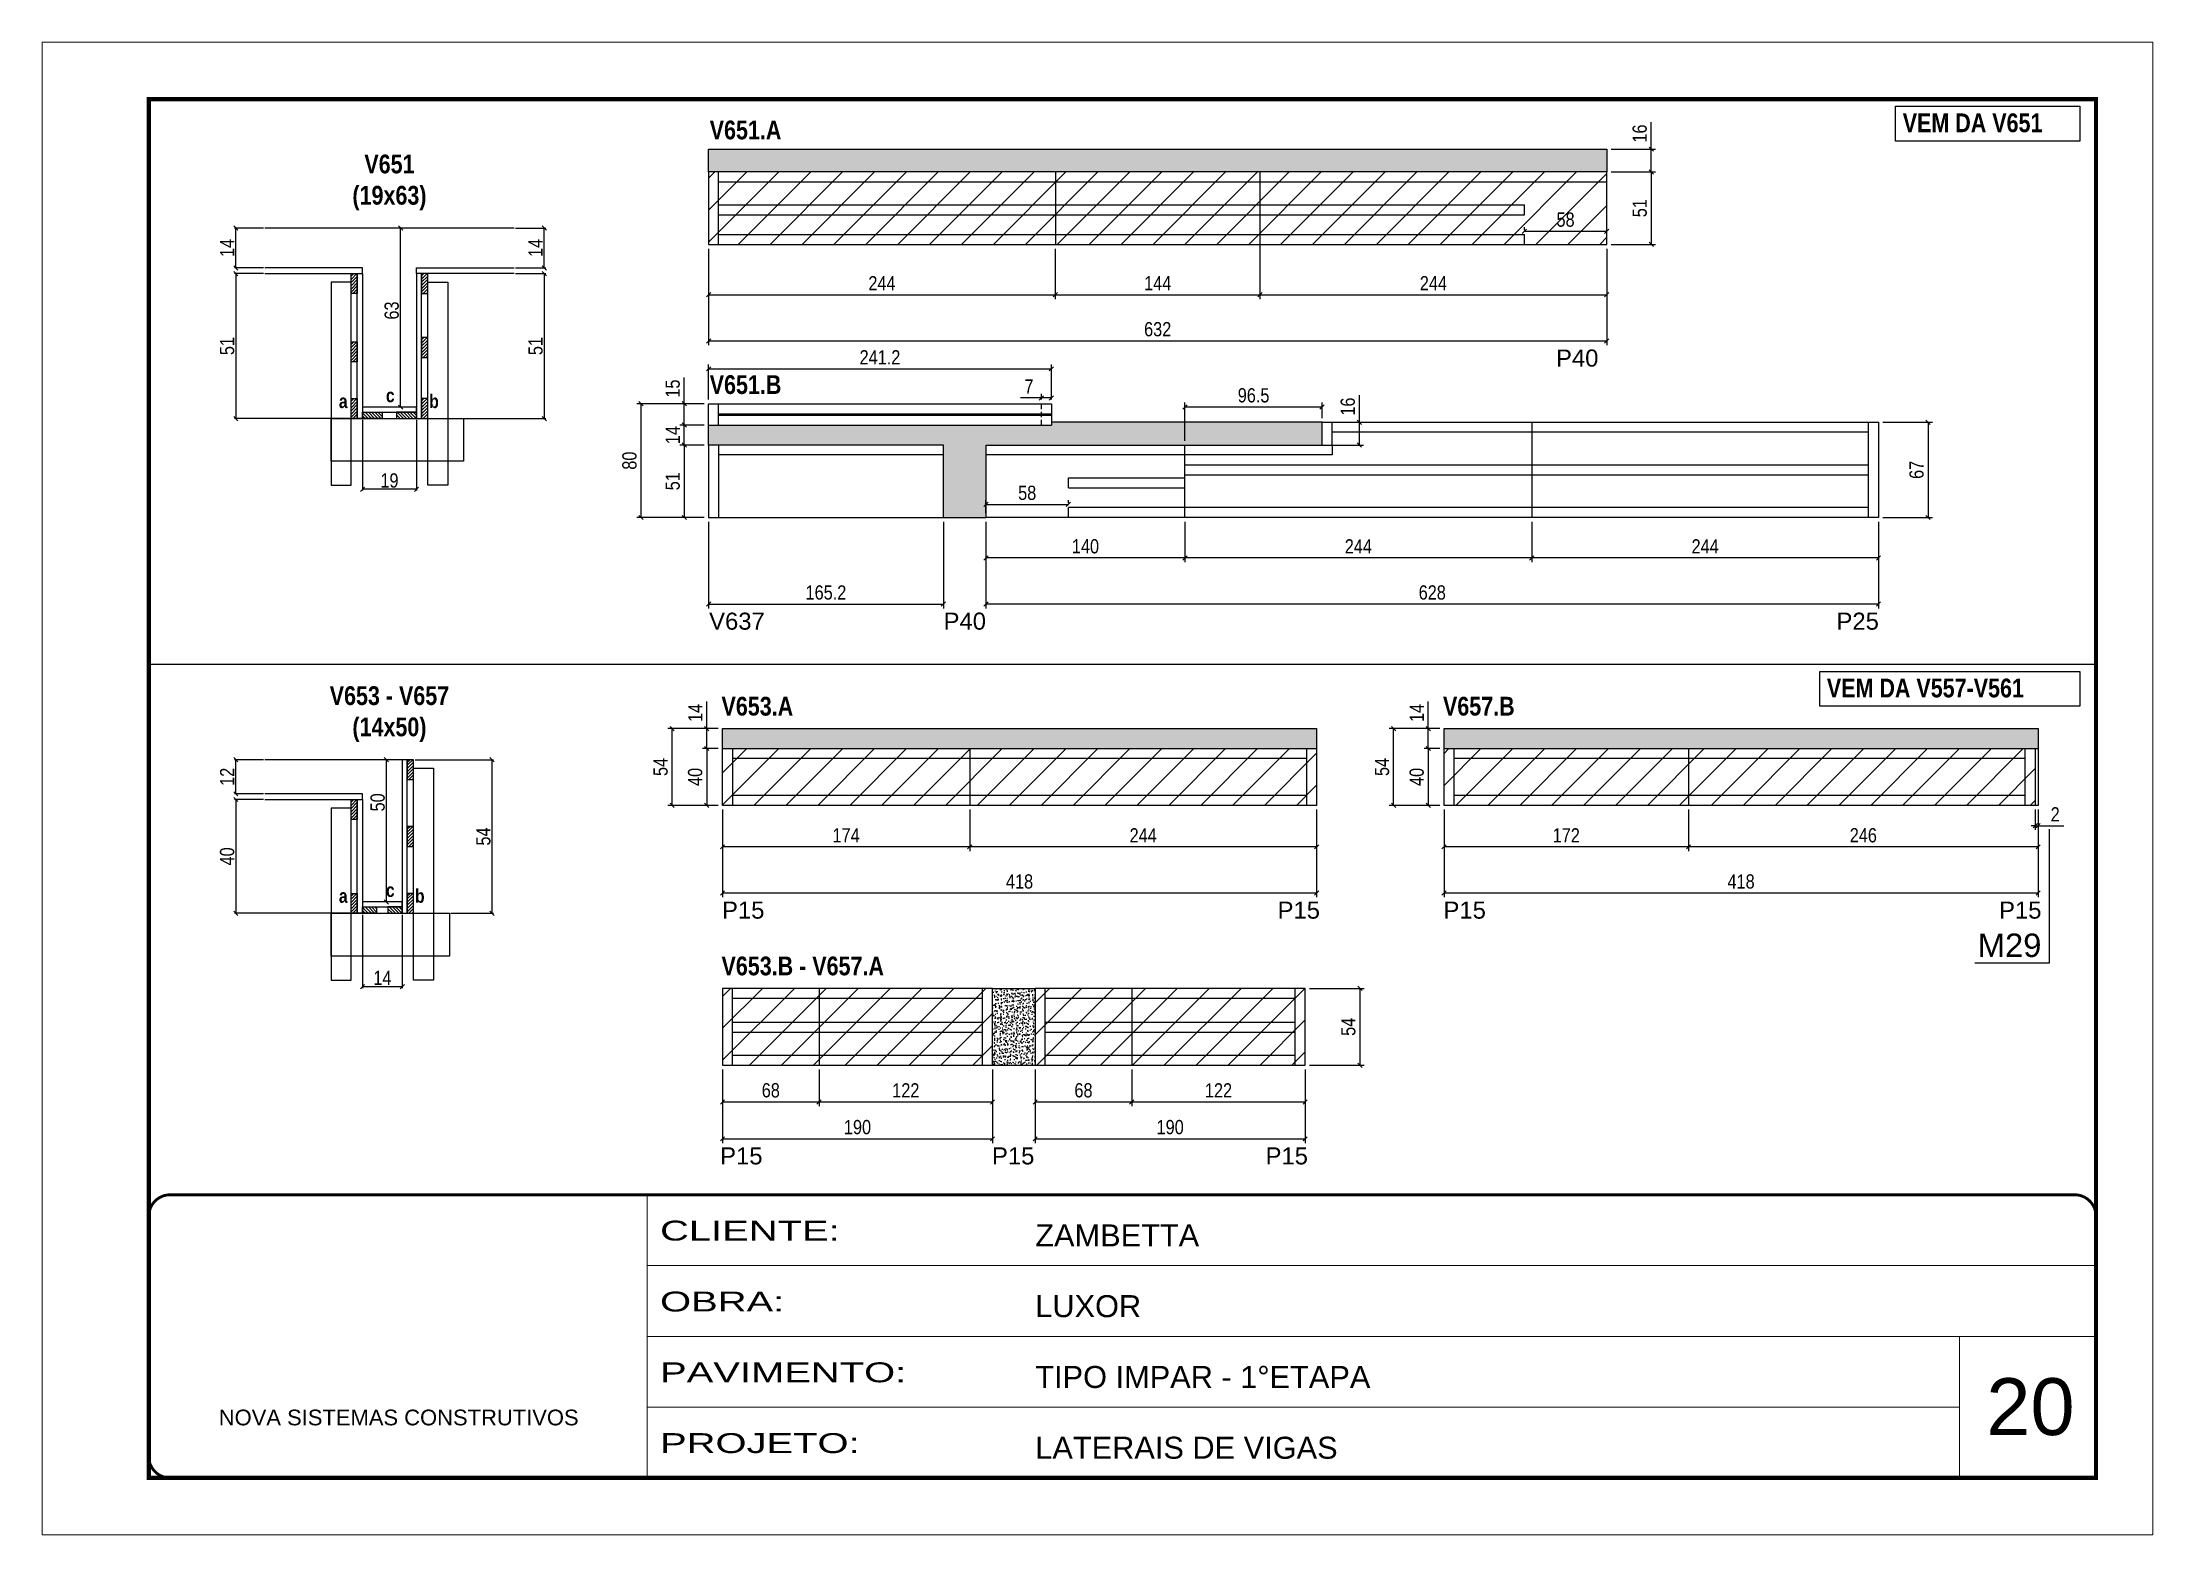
# Model space of a CAD drawing. Extents: x 3309 to 9563, y -2522 to 14608.
# Drawn here: x 8078 to 9563, y 8964 to 10014 of the extents above; entities that cross this region are included whole.
import ezdxf

# ---------------------------------------------------------------- set-up
doc = ezdxf.new("R2010")
doc.units = 0
doc.header["$PDMODE"] = 35
doc.header["$PDSIZE"] = -10
for name, pattern in [('CONTINUO', [0]), ('DASHED', [0.75, 0.5, -0.25]), ('HIDDEN', [0.375, 0.25, -0.125])]:
    doc.linetypes.add(name, pattern=pattern)
for name, color, linetype in [('5', 5, 'Continuous'), ('COTA', 241, 'Continuous'), ('detalhes', 4, 'Continuous'), ('NOMENCLATURA', 7, 'Continuous'), ('Painéis', 200, 'Continuous'), ('SARR_2.2x7', 40, 'Continuous'), ('SARR_3.5x7', 81, 'Continuous')]:
    doc.layers.add(name, color=color, linetype=linetype)
for name, color, linetype, lineweight in [('CARIMBO', 255, 'Continuous', 9), ('CONCRETO', 251, 'Continuous', 25), ('Folhas', 255, 'Continuous', 9), ('Hachura', 251, 'Continuous', 9), ('SARRAFO DE PRESSAO', 251, 'DASHED', 9)]:
    doc.layers.add(name, color=color, linetype=linetype, lineweight=lineweight)
doc.styles.add('ARIAL', font='arial.ttf')
doc.styles.add('COTA TECNICA', font='techl___.ttf', dxfattribs={"height": 10})
doc.styles.add('COTA TECNICA 2X', font='techl___.ttf', dxfattribs={"height": 10})
doc.styles.get("Standard").update_dxf_attribs({"font": 'arial.ttf'})
doc.styles.add('TECNICA', font='techb___.ttf', dxfattribs={"height": 10})
doc.styles.add('Tecnologia', font='')
doc.styles.get('Tecnologia').set_extended_font_data('Forgotten Futurist')
doc.dimstyles.new('PAINEL', dxfattribs={"dimtxt": 10, "dimasz": 3, "dimexe": 3, "dimexo": 3, "dimgap": 3, "dimtad": 1, "dimdec": 1, "dimzin": 12, "dimdsep": 46, "dimtxsty": 'COTA TECNICA', "dimblk1": 'OBLIQUE', "dimblk2": 'OBLIQUE', "dimsah": 1, "dimcen": 0.9, "dimclrd": 4, "dimclre": 4, "dimclrt": 240, "dimadec": 1, "dimazin": 3, "dimtfac": 1, "dimtdec": 1, "dimtmove": 0, "dimatfit": 3, "dimfxl": 1, "dimtolj": 1, "dimtzin": 12, "dimarcsym": 0})
doc.dimstyles.new('SECAO', dxfattribs={"dimscale": 0.333333, "dimtxt": 5, "dimasz": 9, "dimexe": 3, "dimexo": 3, "dimgap": 3, "dimtad": 1, "dimdec": 1, "dimlfac": 0.5, "dimzin": 12, "dimdsep": 46, "dimtxsty": 'COTA TECNICA 2X', "dimblk1": 'OBLIQUE', "dimblk2": 'OBLIQUE', "dimsah": 1, "dimcen": 0.9, "dimclrd": 4, "dimclre": 4, "dimclrt": 240, "dimadec": 1, "dimazin": 3, "dimtfac": 1, "dimtdec": 1, "dimtmove": 0, "dimatfit": 3, "dimfxl": 1, "dimtolj": 1, "dimtzin": 12, "dimarcsym": 0})
pattern_1 = [(135, (41538.6903, -113763.353), (-1.122532015, -1.122532015), [])]
pattern_2 = [(45, (-115217.018, -23384.7219), (-1.122532015, 1.122532015), [])]
pattern_3 = [(45, (-115217.018, -23472.7219), (-1.122532015, 1.122532015), [])]
pattern_4 = [(50, (-2568.256, 24.8587), (5.4655401, -0.4781726), [0.5715, -6.2865]), (355, (-2568.256, 24.8587), (-1.0573026, 5.7317054), [0.4572, -5.0292175]), (100.451445, (-2567.8007, 24.819), (4.4082374, 5.2535326), [0.4857003, -5.3427073]), (46.1842, (-2568.256, 26.383), (8.1323712, -1.2612698), [0.85725, -9.42975]), (96.63556, (-2567.5785, 26.2776), (7.122124, 7.4227837), [0.7285507, -8.0140682]), (351.18415, (-2568.256, 26.383), (7.122124, 7.4227837), [0.685799, -7.543792]), (21, (-2567.494, 26.0017), (4.5484317, -3.067956), [0.5715, -6.2865]), (326, (-2567.494, 26.0017), (1.8540609, 5.525639), [0.4572, -5.0292]), (71.451445, (-2567.115, 25.746), (6.4024926, 2.457683), [0.4857003, -5.3426981]), (37.5, (-2568.2562, 24.8587), (0.0926581, 2.53665117), [0, -4.96824, 0, -5.1054, 0, -5.04825]), (7.5, (-2568.2562, 24.8587), (2.00458988, 3.00541724), [0, -2.91084, 0, -4.85394, 0, -1.92405]), (327.5, (-2569.9554, 24.8587), (4.06771786, -0.17186232), [0, -1.905, 0, -5.9436, 0, -7.8867]), (317.5, (-2570.7174, 24.8587), (4.44387544, 0.7627947), [0, -2.4765, 0, -3.94716, 0, -5.6007])]

msp = doc.modelspace()

# ---------------------------------------------------------------- texts
at = {"layer": '5', "linetype": 'Continuous'}
for s, rotation, p in [('P40', 359.99996, (9142.99, 9785.38)), ('V637', 359.99996, (8547.11, 9600.28)), ('P40', 0.00004, (8712.08, 9600.28)), ('P25', 0.00004, (9340.34, 9600.28)), ('P15', 0.00004, (8556.19, 9397)), ('P15', 0.00004, (8947.09, 9397)), ('P15', 0.00004, (9063.83, 9397)), ('P15', 0.00004, (9454.72, 9397)), ('P15', 0.00004, (8554.87, 9224.11)), ('P15', 359.99996, (8746.13, 9224.11)), ('P15', 359.99996, (8938.62, 9224.11))]:
    msp.add_text(s, height=12, rotation=rotation, dxfattribs=at).set_placement(p)
at = {"layer": 'CARIMBO', "style": 'ARIAL'}
msp.add_text('20', height=40, dxfattribs=at).set_placement((9445.73, 9033.7))
at = {"layer": 'detalhes', "style": 'TECNICA'}
for s, p in [('a', (8286.63, 9756.18)), ('c', (8319.7, 9760.29)), ('b', (8350.19, 9756.17)), ('a', (8286.63, 9408.17)), ('c', (8319.7, 9412.28)), ('b', (8340.19, 9408.16))]:
    msp.add_text(s, height=9.6, dxfattribs=at).set_placement(p)
at = {"layer": 'NOMENCLATURA', "style": 'TECNICA'}
for s, p in [('V651.A', (8547.51, 9945.23)), ('VEM DA V651', (9386.93, 9950.27)), ('V651.B', (8547.51, 9766.1)), ('VEM DA V557-V561', (9333.55, 9552.65)), ('V653.A', (8555.82, 9539.86)), ('V657.B', (9063.45, 9539.86)), ('V653.B - V657.A', (8555.82, 9357.13))]:
    msp.add_text(s, height=13.2, dxfattribs=at).set_placement(p)
at = {"layer": 'NOMENCLATURA', "linetype": 'Continuous'}
msp.add_text('M29', height=16.5, dxfattribs=at).set_placement((9439.69, 9370.02))
at = {"layer": 'NOMENCLATURA', "char_height": 13.2, "attachment_point": 2, "style": 'TECNICA'}
for s, insert in [('V651\\P(19x63)', (8322.18, 9934.51)), ('V653 - V657\\P(14x50)', (8322.18, 9560.5))]:
    msp.add_mtext_dynamic_manual_height_columns(s, width=300.2766, gutter_width=1, heights=[0], dxfattribs=dict(at, insert=insert))

# ---------------------------------------------------------------- blocks, each defined once
blk = doc.blocks.new('9999999999')
at = {"color": 30, "linetype": 'CONTINUO'}
for p, q in [((98564.6, 34230.2), (98564.6, 34429.4)), ((98564.6, 34379.6), (99584, 34379.6)), ((98564.6, 34329.8), (99488, 34329.8)), ((99584, 34329.8), (99488, 34329.8)), ((99488, 34329.8), (99488, 34230.2)), ((98564.6, 34280), (99488, 34280))]:
    blk.add_line(p, q, dxfattribs=at)
at = {"color": 30, "linetype": 'CONTINUO', "const_width": 2}
blk.add_lwpolyline([(99584, 34230.2), (99584, 34414.4, 0.414214), (99569, 34429.4), (98229, 34429.4, 0.414214), (98214, 34414.4), (98214, 34245.2, 0.414214), (98229, 34230.2), (99584, 34230.2)], format="xyb", dxfattribs=at)
at = {"layer": 'Folhas'}
blk.add_lwpolyline([(98139, 34190.2), (99624, 34190.2), (99624, 35240.2), (98139, 35240.2)], close=True, dxfattribs=at)
at = {"layer": 'Folhas', "color": 30, "const_width": 3}
blk.add_lwpolyline([(98214, 34230.2), (99584, 34230.2), (99584, 35200.2), (98214, 35200.2)], close=True, dxfattribs=at)
at = {"color": 7, "linetype": 'Continuous', "ltscale": 5, "style": 'ARIAL'}
for s, height, p in [('ZAMBETTA', 15.48, (98837.7, 34393.1)), ('LUXOR', 15.48, (98837.7, 34343.3)), ('TIPO IMPAR - 1°ETAPA', 15.483, (98837.7, 34293.5)), ('NOVA SISTEMAS CONSTRUTIVOS', 11.059, (98263.2, 34267.2)), ('LATERAIS DE VIGAS', 15.483, (98837.7, 34243.7))]:
    blk.add_text(s, height=height, dxfattribs=at).set_placement(p)
at = {"layer": 'Folhas', "color": 7, "style": 'Tecnologia', "width": 1.5}
for s, p in [('CLIENTE:', (98573.7, 34397.2)), ('OBRA:', (98573.7, 34347.3)), ('PAVIMENTO:', (98573.7, 34297.5)), ('PROJETO:', (98573.7, 34247.7))]:
    blk.add_text(s, height=14, dxfattribs=at).set_placement(p)
blk = doc.blocks.new('_Oblique')
at = {"color": 0, "linetype": 'ByBlock', "lineweight": -2}
blk.add_line((-0.5, -0.5), (0.5, 0.5), dxfattribs=at)
blk = doc.blocks.new('*D2552')
at = {"layer": 'COTA', "color": 4, "lineweight": -2, "transparency": 16777216}
for p, q in [((8303.2, 9747.8), (8303.2, 9698.1)), ((8341.2, 9747.8), (8341.2, 9698.1)), ((8341.2, 9699.1), (8303.2, 9699.1))]:
    blk.add_line(p, q, dxfattribs=at)
at = {"layer": 'Defpoints', "color": 0, "transparency": 16777216}
for p in [(8303.2, 9748.8), (8341.2, 9748.8), (8303.2, 9699.1)]:
    blk.add_point(p, dxfattribs=at)
at = {"layer": 'COTA', "color": 4, "lineweight": -2, "transparency": 16777216, "xscale": 3, "yscale": 3, "zscale": 3, "rotation": 180}
blk.add_blockref('_Oblique', (8303.2, 9699.1), dxfattribs=at)
at = {"layer": 'COTA', "color": 4, "lineweight": -2, "transparency": 16777216, "xscale": 3, "yscale": 3, "zscale": 3}
blk.add_blockref('_Oblique', (8341.2, 9699.1), dxfattribs=at)
at = {"layer": 'COTA', "color": 240, "transparency": 16777216, "insert": (8322.2, 9705.2), "char_height": 10, "attachment_point": 5, "style": 'COTA TECNICA 2X'}
blk.add_mtext('\\A1;19', dxfattribs=at)
blk = doc.blocks.new('*D2553')
at = {"layer": 'COTA', "color": 4, "lineweight": -2, "transparency": 16777216}
for p, q in [((8233.5, 9850.8), (8213.1, 9850.8)), ((8214.1, 9850.8), (8214.1, 9748.8)), ((8294.2, 9748.8), (8213.1, 9748.8))]:
    blk.add_line(p, q, dxfattribs=at)
at = {"layer": 'Defpoints', "color": 0, "transparency": 16777216}
for p in [(8234.5, 9850.8), (8214.1, 9748.8), (8295.2, 9748.8, 0)]:
    blk.add_point(p, dxfattribs=at)
at = {"layer": 'COTA', "color": 4, "lineweight": -2, "transparency": 16777216, "xscale": 3, "yscale": 3, "zscale": 3}
for p, rotation in [((8214.1, 9850.8), 90), ((8214.1, 9748.8), 270)]:
    blk.add_blockref('_Oblique', p, dxfattribs=dict(at, rotation=rotation))
at = {"layer": 'COTA', "color": 240, "transparency": 16777216, "insert": (8208, 9799.8), "char_height": 10, "attachment_point": 5, "rotation": 90, "style": 'COTA TECNICA 2X'}
blk.add_mtext('\\A1;51', dxfattribs=at)
blk = doc.blocks.new('*D2554')
at = {"layer": 'COTA', "color": 4, "lineweight": -2, "transparency": 16777216}
for p, q in [((8410.9, 9850.8), (8432.1, 9850.8)), ((8431.1, 9850.8), (8431.1, 9748.8)), ((8350.2, 9748.8), (8432.1, 9748.8))]:
    blk.add_line(p, q, dxfattribs=at)
at = {"layer": 'Defpoints', "color": 0, "transparency": 16777216}
for p in [(8409.9, 9850.8), (8349.2, 9748.8, 0), (8431.1, 9748.8)]:
    blk.add_point(p, dxfattribs=at)
at = {"layer": 'COTA', "color": 4, "lineweight": -2, "transparency": 16777216, "xscale": 3, "yscale": 3, "zscale": 3}
for p, rotation in [((8431.1, 9850.8), 90), ((8431.1, 9748.8), 270)]:
    blk.add_blockref('_Oblique', p, dxfattribs=dict(at, rotation=rotation))
at = {"layer": 'COTA', "color": 240, "transparency": 16777216, "insert": (8425, 9799.8), "char_height": 10, "attachment_point": 5, "rotation": 90, "style": 'COTA TECNICA 2X'}
blk.add_mtext('\\A1;51', dxfattribs=at)
blk = doc.blocks.new('*D2555')
at = {"layer": 'COTA', "color": 4, "lineweight": -2, "transparency": 16777216}
for p, q in [((8340.2, 9882.8), (8329, 9882.8)), ((8330, 9756.8), (8330, 9882.8)), ((8340.2, 9756.8), (8329, 9756.8))]:
    blk.add_line(p, q, dxfattribs=at)
at = {"layer": 'Defpoints', "color": 0, "transparency": 16777216}
for p in [(8330, 9882.8), (8341.2, 9882.8), (8341.2, 9756.8)]:
    blk.add_point(p, dxfattribs=at)
at = {"layer": 'COTA', "color": 4, "lineweight": -2, "transparency": 16777216, "xscale": 3, "yscale": 3, "zscale": 3}
for p, rotation in [((8330, 9882.8), 90), ((8330, 9756.8), 270)]:
    blk.add_blockref('_Oblique', p, dxfattribs=dict(at, rotation=rotation))
at = {"layer": 'COTA', "color": 240, "transparency": 16777216, "insert": (8323.8, 9824.8), "char_height": 10, "attachment_point": 5, "rotation": 90, "style": 'COTA TECNICA 2X'}
blk.add_mtext('\\A1;63', dxfattribs=at)
blk = doc.blocks.new('*D2556')
at = {"layer": 'COTA', "color": 4, "lineweight": -2, "transparency": 16777216}
for p, q in [((8410.9, 9882.8), (8432.1, 9882.8)), ((8431.1, 9854.8), (8431.1, 9882.8)), ((8410.9, 9854.8), (8432.1, 9854.8))]:
    blk.add_line(p, q, dxfattribs=at)
at = {"layer": 'Defpoints', "color": 0, "transparency": 16777216}
for p in [(8409.9, 9882.8), (8431.1, 9882.8), (8409.9, 9854.8)]:
    blk.add_point(p, dxfattribs=at)
at = {"layer": 'COTA', "color": 4, "lineweight": -2, "transparency": 16777216, "xscale": 3, "yscale": 3, "zscale": 3}
for p, rotation in [((8431.1, 9882.8), 90), ((8431.1, 9854.8), 270)]:
    blk.add_blockref('_Oblique', p, dxfattribs=dict(at, rotation=rotation))
at = {"layer": 'COTA', "color": 240, "transparency": 16777216, "insert": (8425, 9868.8), "char_height": 10, "attachment_point": 5, "rotation": 90, "style": 'COTA TECNICA 2X'}
blk.add_mtext('\\A1;14', dxfattribs=at)
blk = doc.blocks.new('*D2559')
at = {"layer": 'COTA', "color": 4, "lineweight": -2, "transparency": 16777216}
for p, q in [((8233.5, 9882.8), (8213.1, 9882.8)), ((8214.1, 9854.8), (8214.1, 9882.8)), ((8233.5, 9854.8), (8213.1, 9854.8))]:
    blk.add_line(p, q, dxfattribs=at)
at = {"layer": 'Defpoints', "color": 0, "transparency": 16777216}
for p in [(8214.1, 9882.8), (8234.5, 9882.8), (8234.5, 9854.8)]:
    blk.add_point(p, dxfattribs=at)
at = {"layer": 'COTA', "color": 4, "lineweight": -2, "transparency": 16777216, "xscale": 3, "yscale": 3, "zscale": 3}
for p, rotation in [((8214.1, 9882.8), 90), ((8214.1, 9854.8), 270)]:
    blk.add_blockref('_Oblique', p, dxfattribs=dict(at, rotation=rotation))
at = {"layer": 'COTA', "color": 240, "transparency": 16777216, "insert": (8208, 9868.8), "char_height": 10, "attachment_point": 5, "rotation": 90, "style": 'COTA TECNICA 2X'}
blk.add_mtext('\\A1;14', dxfattribs=at)
blk = doc.blocks.new('*D2557')
at = {"layer": 'COTA', "color": 4, "lineweight": -2, "transparency": 16777216}
for p, q in [((8233.5, 9480.8), (8213.1, 9480.8)), ((8214.1, 9480.8), (8214.1, 9400.8)), ((8294.2, 9400.8), (8213.1, 9400.8))]:
    blk.add_line(p, q, dxfattribs=at)
at = {"layer": 'Defpoints', "color": 0, "transparency": 16777216}
for p in [(8234.5, 9480.8), (8214.1, 9400.8), (8295.2, 9400.8, 0)]:
    blk.add_point(p, dxfattribs=at)
at = {"layer": 'COTA', "color": 4, "lineweight": -2, "transparency": 16777216, "xscale": 3, "yscale": 3, "zscale": 3}
for p, rotation in [((8214.1, 9480.8), 90), ((8214.1, 9400.8), 270)]:
    blk.add_blockref('_Oblique', p, dxfattribs=dict(at, rotation=rotation))
at = {"layer": 'COTA', "color": 240, "transparency": 16777216, "insert": (8208, 9440.8), "char_height": 10, "attachment_point": 5, "rotation": 90, "style": 'COTA TECNICA 2X'}
blk.add_mtext('\\A1;40', dxfattribs=at)
blk = doc.blocks.new('*D2558')
at = {"layer": 'COTA', "color": 4, "lineweight": -2, "transparency": 16777216}
for p, q in [((8330.2, 9508.8), (8319, 9508.8)), ((8320, 9408.8), (8320, 9508.8)), ((8330.2, 9408.8), (8319, 9408.8))]:
    blk.add_line(p, q, dxfattribs=at)
at = {"layer": 'Defpoints', "color": 0, "transparency": 16777216}
for p in [(8320, 9508.8), (8331.2, 9508.8), (8331.2, 9408.8)]:
    blk.add_point(p, dxfattribs=at)
at = {"layer": 'COTA', "color": 4, "lineweight": -2, "transparency": 16777216, "xscale": 3, "yscale": 3, "zscale": 3}
for p, rotation in [((8320, 9508.8), 90), ((8320, 9408.8), 270)]:
    blk.add_blockref('_Oblique', p, dxfattribs=dict(at, rotation=rotation))
at = {"layer": 'COTA', "color": 240, "transparency": 16777216, "insert": (8313.9, 9478.8), "char_height": 10, "attachment_point": 5, "rotation": 90, "style": 'COTA TECNICA 2X'}
blk.add_mtext('\\A1;50', dxfattribs=at)
blk = doc.blocks.new('*D2568')
at = {"layer": 'COTA', "color": 4, "lineweight": -2, "transparency": 16777216}
for p, q in [((8233.5, 9508.8), (8213.1, 9508.8)), ((8214.1, 9484.8), (8214.1, 9508.8)), ((8233.5, 9484.8), (8213.1, 9484.8))]:
    blk.add_line(p, q, dxfattribs=at)
at = {"layer": 'Defpoints', "color": 0, "transparency": 16777216}
for p in [(8214.1, 9508.8), (8234.5, 9508.8), (8234.5, 9484.8)]:
    blk.add_point(p, dxfattribs=at)
at = {"layer": 'COTA', "color": 4, "lineweight": -2, "transparency": 16777216, "xscale": 3, "yscale": 3, "zscale": 3}
for p, rotation in [((8214.1, 9508.8), 90), ((8214.1, 9484.8), 270)]:
    blk.add_blockref('_Oblique', p, dxfattribs=dict(at, rotation=rotation))
at = {"layer": 'COTA', "color": 240, "transparency": 16777216, "insert": (8208, 9496.8), "char_height": 10, "attachment_point": 5, "rotation": 90, "style": 'COTA TECNICA 2X'}
blk.add_mtext('\\A1;12', dxfattribs=at)
blk = doc.blocks.new('*D2569')
at = {"layer": 'COTA', "color": 4, "lineweight": -2, "transparency": 16777216}
for p, q in [((8340.2, 9508.8), (8395.4, 9508.8)), ((8394.4, 9400.8), (8394.4, 9508.8)), ((8365.3, 9400.8), (8395.4, 9400.8))]:
    blk.add_line(p, q, dxfattribs=at)
at = {"layer": 'Defpoints', "color": 0, "transparency": 16777216}
for p in [(8339.2, 9508.8), (8394.4, 9508.8), (8364.3, 9400.8)]:
    blk.add_point(p, dxfattribs=at)
at = {"layer": 'COTA', "color": 4, "lineweight": -2, "transparency": 16777216, "xscale": 3, "yscale": 3, "zscale": 3}
for p, rotation in [((8394.4, 9508.8), 90), ((8394.4, 9400.8), 270)]:
    blk.add_blockref('_Oblique', p, dxfattribs=dict(at, rotation=rotation))
at = {"layer": 'COTA', "color": 240, "transparency": 16777216, "insert": (8388.3, 9454.8), "char_height": 10, "attachment_point": 5, "rotation": 90, "style": 'COTA TECNICA 2X'}
blk.add_mtext('\\A1;54', dxfattribs=at)
blk = doc.blocks.new('*D2570')
at = {"layer": 'COTA', "color": 4, "lineweight": -2, "transparency": 16777216}
for p, q in [((8303.2, 9399.8), (8303.2, 9348.2)), ((8331.2, 9399.8), (8331.2, 9348.2)), ((8303.2, 9349.2), (8331.2, 9349.2))]:
    blk.add_line(p, q, dxfattribs=at)
at = {"layer": 'Defpoints', "color": 0, "transparency": 16777216}
for p in [(8303.2, 9400.8), (8331.2, 9400.8), (8331.2, 9349.2)]:
    blk.add_point(p, dxfattribs=at)
at = {"layer": 'COTA', "color": 4, "lineweight": -2, "transparency": 16777216, "xscale": 3, "yscale": 3, "zscale": 3, "rotation": 180}
blk.add_blockref('_Oblique', (8303.2, 9349.2), dxfattribs=at)
at = {"layer": 'COTA', "color": 4, "lineweight": -2, "transparency": 16777216, "xscale": 3, "yscale": 3, "zscale": 3}
blk.add_blockref('_Oblique', (8331.2, 9349.2), dxfattribs=at)
at = {"layer": 'COTA', "color": 240, "transparency": 16777216, "insert": (8317.2, 9355.3), "char_height": 10, "attachment_point": 5, "style": 'COTA TECNICA 2X'}
blk.add_mtext('\\A1;14', dxfattribs=at)
blk = doc.blocks.new('*D2571')
at = {"layer": 'COTA', "color": 4, "lineweight": -2, "transparency": 16777216}
for p, q in [((8556.5, 9473.7), (8556.5, 9412)), ((8974.5, 9473.7), (8974.5, 9412)), ((8974.5, 9415), (8556.5, 9415))]:
    blk.add_line(p, q, dxfattribs=at)
at = {"layer": 'Defpoints', "color": 0, "transparency": 16777216}
for p in [(8556.5, 9476.7), (8974.5, 9476.7), (8556.5, 9415)]:
    blk.add_point(p, dxfattribs=at)
at = {"layer": 'COTA', "color": 4, "lineweight": -2, "transparency": 16777216, "xscale": 3, "yscale": 3, "zscale": 3, "rotation": 180}
blk.add_blockref('_Oblique', (8556.5, 9415), dxfattribs=at)
at = {"layer": 'COTA', "color": 4, "lineweight": -2, "transparency": 16777216, "xscale": 3, "yscale": 3, "zscale": 3}
blk.add_blockref('_Oblique', (8974.5, 9415), dxfattribs=at)
at = {"layer": 'COTA', "color": 240, "transparency": 16777216, "insert": (8765.5, 9423.1), "char_height": 10, "attachment_point": 5, "style": 'COTA TECNICA'}
blk.add_mtext('\\A1;418', dxfattribs=at)
blk = doc.blocks.new('*D2572')
at = {"layer": 'COTA', "color": 4, "lineweight": -2, "transparency": 16777216}
for p, q in [((8730.5, 9473.7), (8730.5, 9444.5)), ((8974.5, 9473.7), (8974.5, 9444.5)), ((8974.5, 9447.5), (8730.5, 9447.5))]:
    blk.add_line(p, q, dxfattribs=at)
at = {"layer": 'Defpoints', "color": 0, "transparency": 16777216}
for p in [(8730.5, 9476.7), (8974.5, 9476.7), (8730.5, 9447.5)]:
    blk.add_point(p, dxfattribs=at)
at = {"layer": 'COTA', "color": 4, "lineweight": -2, "transparency": 16777216, "xscale": 3, "yscale": 3, "zscale": 3, "rotation": 180}
blk.add_blockref('_Oblique', (8730.5, 9447.5), dxfattribs=at)
at = {"layer": 'COTA', "color": 4, "lineweight": -2, "transparency": 16777216, "xscale": 3, "yscale": 3, "zscale": 3}
blk.add_blockref('_Oblique', (8974.5, 9447.5), dxfattribs=at)
at = {"layer": 'COTA', "color": 240, "transparency": 16777216, "insert": (8852.5, 9455.6), "char_height": 10, "attachment_point": 5, "style": 'COTA TECNICA'}
blk.add_mtext('\\A1;244', dxfattribs=at)
blk = doc.blocks.new('*D2573')
at = {"layer": 'COTA', "color": 4, "lineweight": -2, "transparency": 16777216}
for p, q in [((8556.5, 9473.7), (8556.5, 9444.5)), ((8730.5, 9473.7), (8730.5, 9444.5)), ((8730.5, 9447.5), (8556.5, 9447.5))]:
    blk.add_line(p, q, dxfattribs=at)
at = {"layer": 'Defpoints', "color": 0, "transparency": 16777216}
for p in [(8556.5, 9476.7), (8730.5, 9476.7), (8556.5, 9447.5)]:
    blk.add_point(p, dxfattribs=at)
at = {"layer": 'COTA', "color": 4, "lineweight": -2, "transparency": 16777216, "xscale": 3, "yscale": 3, "zscale": 3, "rotation": 180}
blk.add_blockref('_Oblique', (8556.5, 9447.5), dxfattribs=at)
at = {"layer": 'COTA', "color": 4, "lineweight": -2, "transparency": 16777216, "xscale": 3, "yscale": 3, "zscale": 3}
blk.add_blockref('_Oblique', (8730.5, 9447.5), dxfattribs=at)
at = {"layer": 'COTA', "color": 240, "transparency": 16777216, "insert": (8643.5, 9455.6), "char_height": 10, "attachment_point": 5, "style": 'COTA TECNICA'}
blk.add_mtext('\\A1;174', dxfattribs=at)
blk = doc.blocks.new('*D2574')
at = {"layer": 'COTA', "color": 4, "lineweight": -2, "transparency": 16777216}
for p, q in [((8553.5, 9516.7), (8542.4, 9516.7)), ((8545.4, 9516.7), (8545.4, 9476.7)), ((8553.5, 9476.7), (8542.4, 9476.7))]:
    blk.add_line(p, q, dxfattribs=at)
at = {"layer": 'Defpoints', "color": 0, "transparency": 16777216}
for p in [(8556.5, 9516.7), (8545.4, 9476.7), (8556.5, 9476.7)]:
    blk.add_point(p, dxfattribs=at)
at = {"layer": 'COTA', "color": 4, "lineweight": -2, "transparency": 16777216, "xscale": 3, "yscale": 3, "zscale": 3}
for p, rotation in [((8545.4, 9516.7), 90), ((8545.4, 9476.7), 270)]:
    blk.add_blockref('_Oblique', p, dxfattribs=dict(at, rotation=rotation))
at = {"layer": 'COTA', "color": 240, "transparency": 16777216, "insert": (8537.3, 9496.7), "char_height": 10, "attachment_point": 5, "rotation": 90, "style": 'COTA TECNICA'}
blk.add_mtext('\\A1;40', dxfattribs=at)
blk = doc.blocks.new('*D2575')
at = {"layer": 'COTA', "color": 4, "lineweight": -2, "transparency": 16777216}
for p, q in [((8545.4, 9530.7), (8545.4, 9549.8)), ((8553.5, 9530.7), (8542.4, 9530.7)), ((8545.4, 9516.7), (8545.4, 9530.7)), ((8553.5, 9516.7), (8542.4, 9516.7))]:
    blk.add_line(p, q, dxfattribs=at)
at = {"layer": 'Defpoints', "color": 0, "transparency": 16777216}
for p in [(8545.4, 9530.7), (8556.5, 9530.7), (8556.5, 9516.7)]:
    blk.add_point(p, dxfattribs=at)
at = {"layer": 'COTA', "color": 4, "lineweight": -2, "transparency": 16777216, "xscale": 3, "yscale": 3, "zscale": 3}
for p, rotation in [((8545.4, 9530.7), 90), ((8545.4, 9516.7), 270)]:
    blk.add_blockref('_Oblique', p, dxfattribs=dict(at, rotation=rotation))
at = {"layer": 'COTA', "color": 240, "transparency": 16777216, "insert": (8537.4, 9541.7), "char_height": 10, "attachment_point": 5, "rotation": 90, "style": 'COTA TECNICA'}
blk.add_mtext('\\A1;14', dxfattribs=at)
blk = doc.blocks.new('*D2576')
at = {"layer": 'COTA', "color": 4, "lineweight": -2, "transparency": 16777216}
for p, q in [((8553.5, 9530.7), (8518.1, 9530.7)), ((8521.1, 9476.7), (8521.1, 9530.7)), ((8553.5, 9476.7), (8518.1, 9476.7))]:
    blk.add_line(p, q, dxfattribs=at)
at = {"layer": 'Defpoints', "color": 0, "transparency": 16777216}
for p in [(8521.1, 9530.7), (8556.5, 9530.7), (8556.5, 9476.7)]:
    blk.add_point(p, dxfattribs=at)
at = {"layer": 'COTA', "color": 4, "lineweight": -2, "transparency": 16777216, "xscale": 3, "yscale": 3, "zscale": 3}
for p, rotation in [((8521.1, 9530.7), 90), ((8521.1, 9476.7), 270)]:
    blk.add_blockref('_Oblique', p, dxfattribs=dict(at, rotation=rotation))
at = {"layer": 'COTA', "color": 240, "transparency": 16777216, "insert": (8513, 9503.7), "char_height": 10, "attachment_point": 5, "rotation": 90, "style": 'COTA TECNICA'}
blk.add_mtext('\\A1;54', dxfattribs=at)
blk = doc.blocks.new('*D2577')
at = {"layer": 'COTA', "color": 4, "lineweight": -2, "transparency": 16777216}
for p, q in [((8556.5, 9290.9), (8556.5, 9239.1)), ((8746.5, 9290.9), (8746.5, 9239.1)), ((8556.5, 9242.1), (8746.5, 9242.1))]:
    blk.add_line(p, q, dxfattribs=at)
at = {"layer": 'Defpoints', "color": 0, "transparency": 16777216}
for p in [(8556.5, 9293.9), (8746.5, 9293.9), (8746.5, 9242.1)]:
    blk.add_point(p, dxfattribs=at)
at = {"layer": 'COTA', "color": 4, "lineweight": -2, "transparency": 16777216, "xscale": 3, "yscale": 3, "zscale": 3, "rotation": 180}
blk.add_blockref('_Oblique', (8556.5, 9242.1), dxfattribs=at)
at = {"layer": 'COTA', "color": 4, "lineweight": -2, "transparency": 16777216, "xscale": 3, "yscale": 3, "zscale": 3}
blk.add_blockref('_Oblique', (8746.5, 9242.1), dxfattribs=at)
at = {"layer": 'COTA', "color": 240, "transparency": 16777216, "insert": (8651.5, 9250.3), "char_height": 10, "attachment_point": 5, "style": 'COTA TECNICA'}
blk.add_mtext('\\A1;190', dxfattribs=at)
blk = doc.blocks.new('*D2578')
at = {"layer": 'COTA', "color": 4, "lineweight": -2, "transparency": 16777216}
for p, q in [((8556.5, 9290.9), (8556.5, 9265.1)), ((8624.5, 9290.9), (8624.5, 9265.1)), ((8556.5, 9268.1), (8624.5, 9268.1))]:
    blk.add_line(p, q, dxfattribs=at)
at = {"layer": 'Defpoints', "color": 0, "transparency": 16777216}
for p in [(8556.5, 9293.9), (8624.5, 9293.9), (8624.5, 9268.1)]:
    blk.add_point(p, dxfattribs=at)
at = {"layer": 'COTA', "color": 4, "lineweight": -2, "transparency": 16777216, "xscale": 3, "yscale": 3, "zscale": 3, "rotation": 180}
blk.add_blockref('_Oblique', (8556.5, 9268.1), dxfattribs=at)
at = {"layer": 'COTA', "color": 4, "lineweight": -2, "transparency": 16777216, "xscale": 3, "yscale": 3, "zscale": 3}
blk.add_blockref('_Oblique', (8624.5, 9268.1), dxfattribs=at)
at = {"layer": 'COTA', "color": 240, "transparency": 16777216, "insert": (8590.5, 9276.2), "char_height": 10, "attachment_point": 5, "style": 'COTA TECNICA'}
blk.add_mtext('\\A1;68', dxfattribs=at)
blk = doc.blocks.new('*D2579')
at = {"layer": 'COTA', "color": 4, "lineweight": -2, "transparency": 16777216}
for p, q in [((8624.5, 9290.9), (8624.5, 9265.1)), ((8746.5, 9290.9), (8746.5, 9265.1)), ((8624.5, 9268.1), (8746.5, 9268.1))]:
    blk.add_line(p, q, dxfattribs=at)
at = {"layer": 'Defpoints', "color": 0, "transparency": 16777216}
for p in [(8624.5, 9293.9), (8746.5, 9293.9), (8746.5, 9268.1)]:
    blk.add_point(p, dxfattribs=at)
at = {"layer": 'COTA', "color": 4, "lineweight": -2, "transparency": 16777216, "xscale": 3, "yscale": 3, "zscale": 3, "rotation": 180}
blk.add_blockref('_Oblique', (8624.5, 9268.1), dxfattribs=at)
at = {"layer": 'COTA', "color": 4, "lineweight": -2, "transparency": 16777216, "xscale": 3, "yscale": 3, "zscale": 3}
blk.add_blockref('_Oblique', (8746.5, 9268.1), dxfattribs=at)
at = {"layer": 'COTA', "color": 240, "transparency": 16777216, "insert": (8685.5, 9276.2), "char_height": 10, "attachment_point": 5, "style": 'COTA TECNICA'}
blk.add_mtext('\\A1;122', dxfattribs=at)
blk = doc.blocks.new('*D2580')
at = {"layer": 'COTA', "color": 4, "lineweight": -2, "transparency": 16777216}
for p, q in [((8776.5, 9290.9), (8776.5, 9239.1)), ((8966.5, 9290.9), (8966.5, 9239.1)), ((8776.5, 9242.1), (8966.5, 9242.1))]:
    blk.add_line(p, q, dxfattribs=at)
at = {"layer": 'Defpoints', "color": 0, "transparency": 16777216}
for p in [(8776.5, 9293.9), (8966.5, 9293.9), (8966.5, 9242.1)]:
    blk.add_point(p, dxfattribs=at)
at = {"layer": 'COTA', "color": 4, "lineweight": -2, "transparency": 16777216, "xscale": 3, "yscale": 3, "zscale": 3, "rotation": 180}
blk.add_blockref('_Oblique', (8776.5, 9242.1), dxfattribs=at)
at = {"layer": 'COTA', "color": 4, "lineweight": -2, "transparency": 16777216, "xscale": 3, "yscale": 3, "zscale": 3}
blk.add_blockref('_Oblique', (8966.5, 9242.1), dxfattribs=at)
at = {"layer": 'COTA', "color": 240, "transparency": 16777216, "insert": (8871.5, 9250.3), "char_height": 10, "attachment_point": 5, "style": 'COTA TECNICA'}
blk.add_mtext('\\A1;190', dxfattribs=at)
blk = doc.blocks.new('*D2581')
at = {"layer": 'COTA', "color": 4, "lineweight": -2, "transparency": 16777216}
for p, q in [((8776.5, 9290.9), (8776.5, 9265.1)), ((8844.5, 9290.9), (8844.5, 9265.1)), ((8776.5, 9268.1), (8844.5, 9268.1))]:
    blk.add_line(p, q, dxfattribs=at)
at = {"layer": 'Defpoints', "color": 0, "transparency": 16777216}
for p in [(8776.5, 9293.9), (8844.5, 9293.9), (8844.5, 9268.1)]:
    blk.add_point(p, dxfattribs=at)
at = {"layer": 'COTA', "color": 4, "lineweight": -2, "transparency": 16777216, "xscale": 3, "yscale": 3, "zscale": 3, "rotation": 180}
blk.add_blockref('_Oblique', (8776.5, 9268.1), dxfattribs=at)
at = {"layer": 'COTA', "color": 4, "lineweight": -2, "transparency": 16777216, "xscale": 3, "yscale": 3, "zscale": 3}
blk.add_blockref('_Oblique', (8844.5, 9268.1), dxfattribs=at)
at = {"layer": 'COTA', "color": 240, "transparency": 16777216, "insert": (8810.5, 9276.2), "char_height": 10, "attachment_point": 5, "style": 'COTA TECNICA'}
blk.add_mtext('\\A1;68', dxfattribs=at)
blk = doc.blocks.new('*D2582')
at = {"layer": 'COTA', "color": 4, "lineweight": -2, "transparency": 16777216}
for p, q in [((8844.5, 9290.9), (8844.5, 9265.1)), ((8966.5, 9290.9), (8966.5, 9265.1)), ((8844.5, 9268.1), (8966.5, 9268.1))]:
    blk.add_line(p, q, dxfattribs=at)
at = {"layer": 'Defpoints', "color": 0, "transparency": 16777216}
for p in [(8844.5, 9293.9), (8966.5, 9293.9), (8966.5, 9268.1)]:
    blk.add_point(p, dxfattribs=at)
at = {"layer": 'COTA', "color": 4, "lineweight": -2, "transparency": 16777216, "xscale": 3, "yscale": 3, "zscale": 3, "rotation": 180}
blk.add_blockref('_Oblique', (8844.5, 9268.1), dxfattribs=at)
at = {"layer": 'COTA', "color": 4, "lineweight": -2, "transparency": 16777216, "xscale": 3, "yscale": 3, "zscale": 3}
blk.add_blockref('_Oblique', (8966.5, 9268.1), dxfattribs=at)
at = {"layer": 'COTA', "color": 240, "transparency": 16777216, "insert": (8905.5, 9276.2), "char_height": 10, "attachment_point": 5, "style": 'COTA TECNICA'}
blk.add_mtext('\\A1;122', dxfattribs=at)
blk = doc.blocks.new('*D2560')
at = {"layer": 'COTA', "color": 4, "lineweight": -2, "transparency": 16777216}
for p, q in [((8969.5, 9347.9), (9008, 9347.9)), ((9005, 9347.9), (9005, 9293.9)), ((8969.5, 9293.9), (9008, 9293.9))]:
    blk.add_line(p, q, dxfattribs=at)
at = {"layer": 'Defpoints', "color": 0, "transparency": 16777216}
for p in [(8966.5, 9347.9), (8966.5, 9293.9), (9005, 9293.9)]:
    blk.add_point(p, dxfattribs=at)
at = {"layer": 'COTA', "color": 4, "lineweight": -2, "transparency": 16777216, "xscale": 3, "yscale": 3, "zscale": 3}
for p, rotation in [((9005, 9347.9), 90), ((9005, 9293.9), 270)]:
    blk.add_blockref('_Oblique', p, dxfattribs=dict(at, rotation=rotation))
at = {"layer": 'COTA', "color": 240, "transparency": 16777216, "insert": (8996.9, 9320.9), "char_height": 10, "attachment_point": 5, "rotation": 90, "style": 'COTA TECNICA'}
blk.add_mtext('\\A1;54', dxfattribs=at)
blk = doc.blocks.new('*D2561')
at = {"layer": 'COTA', "color": 4, "lineweight": -2, "transparency": 16777216}
for p, q in [((9064.2, 9473.7), (9064.2, 9412)), ((9482.2, 9473.7), (9482.2, 9412)), ((9482.2, 9415), (9064.2, 9415))]:
    blk.add_line(p, q, dxfattribs=at)
at = {"layer": 'Defpoints', "color": 0, "transparency": 16777216}
for p in [(9064.2, 9476.7), (9482.2, 9476.7), (9064.2, 9415)]:
    blk.add_point(p, dxfattribs=at)
at = {"layer": 'COTA', "color": 4, "lineweight": -2, "transparency": 16777216, "xscale": 3, "yscale": 3, "zscale": 3, "rotation": 180}
blk.add_blockref('_Oblique', (9064.2, 9415), dxfattribs=at)
at = {"layer": 'COTA', "color": 4, "lineweight": -2, "transparency": 16777216, "xscale": 3, "yscale": 3, "zscale": 3}
blk.add_blockref('_Oblique', (9482.2, 9415), dxfattribs=at)
at = {"layer": 'COTA', "color": 240, "transparency": 16777216, "insert": (9273.2, 9423.1), "char_height": 10, "attachment_point": 5, "style": 'COTA TECNICA'}
blk.add_mtext('\\A1;418', dxfattribs=at)
blk = doc.blocks.new('*D2562')
at = {"layer": 'COTA', "color": 4, "lineweight": -2, "transparency": 16777216}
for p, q in [((9236.2, 9473.7), (9236.2, 9444.5)), ((9482.2, 9473.7), (9482.2, 9444.5)), ((9482.2, 9447.5), (9236.2, 9447.5))]:
    blk.add_line(p, q, dxfattribs=at)
at = {"layer": 'Defpoints', "color": 0, "transparency": 16777216}
for p in [(9236.2, 9476.7), (9482.2, 9476.7), (9236.2, 9447.5)]:
    blk.add_point(p, dxfattribs=at)
at = {"layer": 'COTA', "color": 4, "lineweight": -2, "transparency": 16777216, "xscale": 3, "yscale": 3, "zscale": 3, "rotation": 180}
blk.add_blockref('_Oblique', (9236.2, 9447.5), dxfattribs=at)
at = {"layer": 'COTA', "color": 4, "lineweight": -2, "transparency": 16777216, "xscale": 3, "yscale": 3, "zscale": 3}
blk.add_blockref('_Oblique', (9482.2, 9447.5), dxfattribs=at)
at = {"layer": 'COTA', "color": 240, "transparency": 16777216, "insert": (9359.2, 9455.6), "char_height": 10, "attachment_point": 5, "style": 'COTA TECNICA'}
blk.add_mtext('\\A1;246', dxfattribs=at)
blk = doc.blocks.new('*D2563')
at = {"layer": 'COTA', "color": 4, "lineweight": -2, "transparency": 16777216}
for p, q in [((9064.2, 9473.7), (9064.2, 9444.5)), ((9236.2, 9473.7), (9236.2, 9444.5)), ((9236.2, 9447.5), (9064.2, 9447.5))]:
    blk.add_line(p, q, dxfattribs=at)
at = {"layer": 'Defpoints', "color": 0, "transparency": 16777216}
for p in [(9064.2, 9476.7), (9236.2, 9476.7), (9064.2, 9447.5)]:
    blk.add_point(p, dxfattribs=at)
at = {"layer": 'COTA', "color": 4, "lineweight": -2, "transparency": 16777216, "xscale": 3, "yscale": 3, "zscale": 3, "rotation": 180}
blk.add_blockref('_Oblique', (9064.2, 9447.5), dxfattribs=at)
at = {"layer": 'COTA', "color": 4, "lineweight": -2, "transparency": 16777216, "xscale": 3, "yscale": 3, "zscale": 3}
blk.add_blockref('_Oblique', (9236.2, 9447.5), dxfattribs=at)
at = {"layer": 'COTA', "color": 240, "transparency": 16777216, "insert": (9150.2, 9455.6), "char_height": 10, "attachment_point": 5, "style": 'COTA TECNICA'}
blk.add_mtext('\\A1;172', dxfattribs=at)
blk = doc.blocks.new('*D2564')
at = {"layer": 'COTA', "color": 4, "lineweight": -2, "transparency": 16777216}
for p, q in [((9061.2, 9516.7), (9050.1, 9516.7)), ((9053.1, 9516.7), (9053.1, 9476.7)), ((9061.2, 9476.7), (9050.1, 9476.7))]:
    blk.add_line(p, q, dxfattribs=at)
at = {"layer": 'Defpoints', "color": 0, "transparency": 16777216}
for p in [(9064.2, 9516.7), (9053.1, 9476.7), (9064.2, 9476.7)]:
    blk.add_point(p, dxfattribs=at)
at = {"layer": 'COTA', "color": 4, "lineweight": -2, "transparency": 16777216, "xscale": 3, "yscale": 3, "zscale": 3}
for p, rotation in [((9053.1, 9516.7), 90), ((9053.1, 9476.7), 270)]:
    blk.add_blockref('_Oblique', p, dxfattribs=dict(at, rotation=rotation))
at = {"layer": 'COTA', "color": 240, "transparency": 16777216, "insert": (9045, 9496.7), "char_height": 10, "attachment_point": 5, "rotation": 90, "style": 'COTA TECNICA'}
blk.add_mtext('\\A1;40', dxfattribs=at)
blk = doc.blocks.new('*D2565')
at = {"layer": 'COTA', "color": 4, "lineweight": -2, "transparency": 16777216}
for p, q in [((9053.1, 9530.7), (9053.1, 9549.8)), ((9061.2, 9530.7), (9050.1, 9530.7)), ((9053.1, 9516.7), (9053.1, 9530.7)), ((9061.2, 9516.7), (9050.1, 9516.7))]:
    blk.add_line(p, q, dxfattribs=at)
at = {"layer": 'Defpoints', "color": 0, "transparency": 16777216}
for p in [(9053.1, 9530.7), (9064.2, 9530.7), (9064.2, 9516.7)]:
    blk.add_point(p, dxfattribs=at)
at = {"layer": 'COTA', "color": 4, "lineweight": -2, "transparency": 16777216, "xscale": 3, "yscale": 3, "zscale": 3}
for p, rotation in [((9053.1, 9530.7), 90), ((9053.1, 9516.7), 270)]:
    blk.add_blockref('_Oblique', p, dxfattribs=dict(at, rotation=rotation))
at = {"layer": 'COTA', "color": 240, "transparency": 16777216, "insert": (9045, 9541.7), "char_height": 10, "attachment_point": 5, "rotation": 90, "style": 'COTA TECNICA'}
blk.add_mtext('\\A1;14', dxfattribs=at)
blk = doc.blocks.new('*D2566')
at = {"layer": 'COTA', "color": 4, "lineweight": -2, "transparency": 16777216}
for p, q in [((9061.2, 9530.7), (9025.7, 9530.7)), ((9028.7, 9476.7), (9028.7, 9530.7)), ((9061.2, 9476.7), (9025.7, 9476.7))]:
    blk.add_line(p, q, dxfattribs=at)
at = {"layer": 'Defpoints', "color": 0, "transparency": 16777216}
for p in [(9028.7, 9530.7), (9064.2, 9530.7), (9064.2, 9476.7)]:
    blk.add_point(p, dxfattribs=at)
at = {"layer": 'COTA', "color": 4, "lineweight": -2, "transparency": 16777216, "xscale": 3, "yscale": 3, "zscale": 3}
for p, rotation in [((9028.7, 9530.7), 90), ((9028.7, 9476.7), 270)]:
    blk.add_blockref('_Oblique', p, dxfattribs=dict(at, rotation=rotation))
at = {"layer": 'COTA', "color": 240, "transparency": 16777216, "insert": (9020.6, 9503.7), "char_height": 10, "attachment_point": 5, "rotation": 90, "style": 'COTA TECNICA'}
blk.add_mtext('\\A1;54', dxfattribs=at)
blk = doc.blocks.new('*D2567')
at = {"layer": 'COTA', "color": 4, "lineweight": -2, "transparency": 16777216}
for p, q in [((9480.2, 9462.4), (9477.2, 9462.4)), ((9480.2, 9473.7), (9480.2, 9459.4)), ((9480.2, 9462.4), (9482.2, 9462.4)), ((9482.2, 9473.7), (9482.2, 9459.4)), ((9482.2, 9462.4), (9500.3, 9462.4))]:
    blk.add_line(p, q, dxfattribs=at)
at = {"layer": 'Defpoints', "color": 0, "transparency": 16777216}
for p in [(9480.2, 9476.7), (9482.2, 9476.7), (9482.2, 9462.4)]:
    blk.add_point(p, dxfattribs=at)
at = {"layer": 'COTA', "color": 4, "lineweight": -2, "transparency": 16777216, "xscale": 3, "yscale": 3, "zscale": 3}
blk.add_blockref('_Oblique', (9480.2, 9462.4), dxfattribs=at)
at = {"layer": 'COTA', "color": 4, "lineweight": -2, "transparency": 16777216, "xscale": 3, "yscale": 3, "zscale": 3, "rotation": 180}
blk.add_blockref('_Oblique', (9482.2, 9462.4), dxfattribs=at)
at = {"layer": 'COTA', "color": 240, "transparency": 16777216, "insert": (9494.2, 9470.4), "char_height": 10, "attachment_point": 5, "style": 'COTA TECNICA'}
blk.add_mtext('\\A1;2', dxfattribs=at)
blk = doc.blocks.new('*D2723')
at = {"layer": 'COTA', "color": 4, "lineweight": -2, "transparency": 16777216}
for p, q in [((8741.9, 9676.2), (8741.9, 9615.3)), ((9369.9, 9676.2), (9369.9, 9615.3)), ((9369.9, 9618.3), (8741.9, 9618.3))]:
    blk.add_line(p, q, dxfattribs=at)
at = {"layer": 'Defpoints', "color": 0, "transparency": 16777216}
for p in [(8741.9, 9679.2), (9369.9, 9679.2), (8741.9, 9618.3)]:
    blk.add_point(p, dxfattribs=at)
at = {"layer": 'COTA', "color": 4, "lineweight": -2, "transparency": 16777216, "xscale": 3, "yscale": 3, "zscale": 3, "rotation": 180}
blk.add_blockref('_Oblique', (8741.9, 9618.3), dxfattribs=at)
at = {"layer": 'COTA', "color": 4, "lineweight": -2, "transparency": 16777216, "xscale": 3, "yscale": 3, "zscale": 3}
blk.add_blockref('_Oblique', (9369.9, 9618.3), dxfattribs=at)
at = {"layer": 'COTA', "color": 240, "transparency": 16777216, "insert": (9055.9, 9626.4), "char_height": 10, "attachment_point": 5, "style": 'COTA TECNICA'}
blk.add_mtext('\\A1;628', dxfattribs=at)
blk = doc.blocks.new('*D2724')
at = {"layer": 'COTA', "color": 4, "lineweight": -2, "transparency": 16777216}
for p, q in [((9125.9, 9676.2), (9125.9, 9647.8)), ((9369.9, 9676.2), (9369.9, 9647.8)), ((9369.9, 9650.8), (9125.9, 9650.8))]:
    blk.add_line(p, q, dxfattribs=at)
at = {"layer": 'Defpoints', "color": 0, "transparency": 16777216}
for p in [(9125.9, 9679.2), (9369.9, 9679.2), (9125.9, 9650.8)]:
    blk.add_point(p, dxfattribs=at)
at = {"layer": 'COTA', "color": 4, "lineweight": -2, "transparency": 16777216, "xscale": 3, "yscale": 3, "zscale": 3, "rotation": 180}
blk.add_blockref('_Oblique', (9125.9, 9650.8), dxfattribs=at)
at = {"layer": 'COTA', "color": 4, "lineweight": -2, "transparency": 16777216, "xscale": 3, "yscale": 3, "zscale": 3}
blk.add_blockref('_Oblique', (9369.9, 9650.8), dxfattribs=at)
at = {"layer": 'COTA', "color": 240, "transparency": 16777216, "insert": (9247.9, 9658.9), "char_height": 10, "attachment_point": 5, "style": 'COTA TECNICA'}
blk.add_mtext('\\A1;244', dxfattribs=at)
blk = doc.blocks.new('*D2720')
at = {"layer": 'COTA', "color": 4, "lineweight": -2, "transparency": 16777216}
for p, q in [((8741.9, 9676.2), (8741.9, 9647.8)), ((8881.9, 9676.2), (8881.9, 9647.8)), ((8881.9, 9650.8), (8741.9, 9650.8))]:
    blk.add_line(p, q, dxfattribs=at)
at = {"layer": 'Defpoints', "color": 0, "transparency": 16777216}
for p in [(8741.9, 9679.2), (8881.9, 9679.2), (8741.9, 9650.8)]:
    blk.add_point(p, dxfattribs=at)
at = {"layer": 'COTA', "color": 4, "lineweight": -2, "transparency": 16777216, "xscale": 3, "yscale": 3, "zscale": 3, "rotation": 180}
blk.add_blockref('_Oblique', (8741.9, 9650.8), dxfattribs=at)
at = {"layer": 'COTA', "color": 4, "lineweight": -2, "transparency": 16777216, "xscale": 3, "yscale": 3, "zscale": 3}
blk.add_blockref('_Oblique', (8881.9, 9650.8), dxfattribs=at)
at = {"layer": 'COTA', "color": 240, "transparency": 16777216, "insert": (8811.9, 9658.9), "char_height": 10, "attachment_point": 5, "style": 'COTA TECNICA'}
blk.add_mtext('\\A1;140', dxfattribs=at)
blk = doc.blocks.new('*D2725')
at = {"layer": 'COTA', "color": 4, "lineweight": -2, "transparency": 16777216}
for p, q in [((8881.9, 9676.2), (8881.9, 9647.8)), ((9125.9, 9676.2), (9125.9, 9647.8)), ((9125.9, 9650.8), (8881.9, 9650.8))]:
    blk.add_line(p, q, dxfattribs=at)
at = {"layer": 'Defpoints', "color": 0, "transparency": 16777216}
for p in [(8881.9, 9679.2), (9125.9, 9679.2), (8881.9, 9650.8)]:
    blk.add_point(p, dxfattribs=at)
at = {"layer": 'COTA', "color": 4, "lineweight": -2, "transparency": 16777216, "xscale": 3, "yscale": 3, "zscale": 3, "rotation": 180}
blk.add_blockref('_Oblique', (8881.9, 9650.8), dxfattribs=at)
at = {"layer": 'COTA', "color": 4, "lineweight": -2, "transparency": 16777216, "xscale": 3, "yscale": 3, "zscale": 3}
blk.add_blockref('_Oblique', (9125.9, 9650.8), dxfattribs=at)
at = {"layer": 'COTA', "color": 240, "transparency": 16777216, "insert": (9003.9, 9658.9), "char_height": 10, "attachment_point": 5, "style": 'COTA TECNICA'}
blk.add_mtext('\\A1;244', dxfattribs=at)
blk = doc.blocks.new('*D2726')
at = {"layer": 'COTA', "color": 4, "lineweight": -2, "transparency": 16777216}
for p, q in [((8741.9, 9682.2), (8741.9, 9691.4)), ((8741.9, 9688.4), (8799.9, 9688.4)), ((8799.9, 9689.2), (8799.9, 9691.4))]:
    blk.add_line(p, q, dxfattribs=at)
at = {"layer": 'Defpoints', "color": 0, "transparency": 16777216}
for p in [(8799.9, 9688.4), (8799.9, 9686.2), (8741.9, 9679.2)]:
    blk.add_point(p, dxfattribs=at)
at = {"layer": 'COTA', "color": 4, "lineweight": -2, "transparency": 16777216, "xscale": 3, "yscale": 3, "zscale": 3, "rotation": 180}
blk.add_blockref('_Oblique', (8741.9, 9688.4), dxfattribs=at)
at = {"layer": 'COTA', "color": 4, "lineweight": -2, "transparency": 16777216, "xscale": 3, "yscale": 3, "zscale": 3}
blk.add_blockref('_Oblique', (8799.9, 9688.4), dxfattribs=at)
at = {"layer": 'COTA', "color": 240, "transparency": 16777216, "insert": (8770.9, 9696.5), "char_height": 10, "attachment_point": 5, "style": 'COTA TECNICA'}
blk.add_mtext('\\A1;58', dxfattribs=at)
blk = doc.blocks.new('*D2722')
at = {"layer": 'COTA', "color": 4, "lineweight": -2, "transparency": 16777216}
for p, q in [((9372.9, 9746.2), (9407.8, 9746.2)), ((9404.8, 9746.2), (9404.8, 9679.2)), ((9372.9, 9679.2), (9407.8, 9679.2))]:
    blk.add_line(p, q, dxfattribs=at)
at = {"layer": 'Defpoints', "color": 0, "transparency": 16777216}
for p in [(9369.9, 9746.2), (9369.9, 9679.2), (9404.8, 9679.2)]:
    blk.add_point(p, dxfattribs=at)
at = {"layer": 'COTA', "color": 4, "lineweight": -2, "transparency": 16777216, "xscale": 3, "yscale": 3, "zscale": 3}
for p, rotation in [((9404.8, 9746.2), 90), ((9404.8, 9679.2), 270)]:
    blk.add_blockref('_Oblique', p, dxfattribs=dict(at, rotation=rotation))
at = {"layer": 'COTA', "color": 240, "transparency": 16777216, "insert": (9396.7, 9712.7), "char_height": 10, "attachment_point": 5, "rotation": 90, "style": 'COTA TECNICA'}
blk.add_mtext('\\A1;67', dxfattribs=at)
blk = doc.blocks.new('*D2740')
at = {"layer": 'COTA', "color": 4, "lineweight": -2, "transparency": 16777216}
for p, q in [((8881.9, 9733.2), (8881.9, 9760)), ((8881.9, 9757), (8978.4, 9757)), ((8978.4, 9749.2), (8978.4, 9760))]:
    blk.add_line(p, q, dxfattribs=at)
at = {"layer": 'Defpoints', "color": 0, "transparency": 16777216}
for p in [(8978.4, 9757), (8978.4, 9746.2), (8881.9, 9730.2)]:
    blk.add_point(p, dxfattribs=at)
at = {"layer": 'COTA', "color": 4, "lineweight": -2, "transparency": 16777216, "xscale": 3, "yscale": 3, "zscale": 3, "rotation": 180}
blk.add_blockref('_Oblique', (8881.9, 9757), dxfattribs=at)
at = {"layer": 'COTA', "color": 4, "lineweight": -2, "transparency": 16777216, "xscale": 3, "yscale": 3, "zscale": 3}
blk.add_blockref('_Oblique', (8978.4, 9757), dxfattribs=at)
at = {"layer": 'COTA', "color": 240, "transparency": 16777216, "insert": (8930.2, 9765.1), "char_height": 10, "attachment_point": 5, "style": 'COTA TECNICA'}
blk.add_mtext('\\A1;96.5', dxfattribs=at)
blk = doc.blocks.new('*D2733')
at = {"layer": 'COTA', "color": 4, "lineweight": -2, "transparency": 16777216}
for p, q in [((8546.7, 9676.2), (8546.7, 9615.3)), ((8711.9, 9676.2), (8711.9, 9615.3)), ((8546.7, 9618.3), (8711.9, 9618.3))]:
    blk.add_line(p, q, dxfattribs=at)
at = {"layer": 'Defpoints', "color": 0, "transparency": 16777216}
for p in [(8546.7, 9679.2), (8711.9, 9679.2), (8711.9, 9618.3)]:
    blk.add_point(p, dxfattribs=at)
at = {"layer": 'COTA', "color": 4, "lineweight": -2, "transparency": 16777216, "xscale": 3, "yscale": 3, "zscale": 3, "rotation": 180}
blk.add_blockref('_Oblique', (8546.7, 9618.3), dxfattribs=at)
at = {"layer": 'COTA', "color": 4, "lineweight": -2, "transparency": 16777216, "xscale": 3, "yscale": 3, "zscale": 3}
blk.add_blockref('_Oblique', (8711.9, 9618.3), dxfattribs=at)
at = {"layer": 'COTA', "color": 240, "transparency": 16777216, "insert": (8629.3, 9626.4), "char_height": 10, "attachment_point": 5, "style": 'COTA TECNICA'}
blk.add_mtext('\\A1;165.2', dxfattribs=at)
blk = doc.blocks.new('*D2734')
at = {"layer": 'COTA', "color": 4, "lineweight": -2, "transparency": 16777216}
for p, q in [((8543.7, 9730.2), (8526.6, 9730.2)), ((8529.6, 9730.2), (8529.6, 9679.2)), ((8543.7, 9679.2), (8526.6, 9679.2))]:
    blk.add_line(p, q, dxfattribs=at)
at = {"layer": 'Defpoints', "color": 0, "transparency": 16777216}
for p in [(8546.7, 9730.2), (8529.6, 9679.2), (8546.7, 9679.2)]:
    blk.add_point(p, dxfattribs=at)
at = {"layer": 'COTA', "color": 4, "lineweight": -2, "transparency": 16777216, "xscale": 3, "yscale": 3, "zscale": 3}
for p, rotation in [((8529.6, 9730.2), 90), ((8529.6, 9679.2), 270)]:
    blk.add_blockref('_Oblique', p, dxfattribs=dict(at, rotation=rotation))
at = {"layer": 'COTA', "color": 240, "transparency": 16777216, "insert": (8521.5, 9704.7), "char_height": 10, "attachment_point": 5, "rotation": 90, "style": 'COTA TECNICA'}
blk.add_mtext('\\A1;51', dxfattribs=at)
blk = doc.blocks.new('*D2735')
at = {"layer": 'COTA', "color": 4, "lineweight": -2, "transparency": 16777216}
for p, q in [((8543.7, 9744.2), (8526.6, 9744.2)), ((8529.6, 9730.2), (8529.6, 9744.2)), ((8543.7, 9730.2), (8526.6, 9730.2))]:
    blk.add_line(p, q, dxfattribs=at)
at = {"layer": 'Defpoints', "color": 0, "transparency": 16777216}
for p in [(8529.6, 9744.2), (8546.7, 9744.2), (8546.7, 9730.2)]:
    blk.add_point(p, dxfattribs=at)
at = {"layer": 'COTA', "color": 4, "lineweight": -2, "transparency": 16777216, "xscale": 3, "yscale": 3, "zscale": 3}
for p, rotation in [((8529.6, 9744.2), 90), ((8529.6, 9730.2), 270)]:
    blk.add_blockref('_Oblique', p, dxfattribs=dict(at, rotation=rotation))
at = {"layer": 'COTA', "color": 240, "transparency": 16777216, "insert": (8521.5, 9737.2), "char_height": 10, "attachment_point": 5, "rotation": 90, "style": 'COTA TECNICA'}
blk.add_mtext('\\A1;14', dxfattribs=at)
blk = doc.blocks.new('*D2736')
at = {"layer": 'COTA', "color": 4, "lineweight": -2, "transparency": 16777216}
for p, q in [((8529.6, 9759.2), (8529.6, 9777.6)), ((8543.7, 9759.2), (8526.6, 9759.2)), ((8529.6, 9744.2), (8529.6, 9759.2)), ((8543.7, 9744.2), (8526.6, 9744.2))]:
    blk.add_line(p, q, dxfattribs=at)
at = {"layer": 'Defpoints', "color": 0, "transparency": 16777216}
for p in [(8529.6, 9759.2), (8546.7, 9759.2), (8546.7, 9744.2)]:
    blk.add_point(p, dxfattribs=at)
at = {"layer": 'COTA', "color": 4, "lineweight": -2, "transparency": 16777216, "xscale": 3, "yscale": 3, "zscale": 3}
for p, rotation in [((8529.6, 9759.2), 90), ((8529.6, 9744.2), 270)]:
    blk.add_blockref('_Oblique', p, dxfattribs=dict(at, rotation=rotation))
at = {"layer": 'COTA', "color": 240, "transparency": 16777216, "insert": (8521.5, 9769.9), "char_height": 10, "attachment_point": 5, "rotation": 90, "style": 'COTA TECNICA'}
blk.add_mtext('\\A1;15', dxfattribs=at)
blk = doc.blocks.new('*D2737')
at = {"layer": 'COTA', "color": 4, "lineweight": -2, "transparency": 16777216}
for p, q in [((8543.7, 9759.2), (8496.2, 9759.2)), ((8499.2, 9679.2), (8499.2, 9759.2)), ((8543.7, 9679.2), (8496.2, 9679.2))]:
    blk.add_line(p, q, dxfattribs=at)
at = {"layer": 'Defpoints', "color": 0, "transparency": 16777216}
for p in [(8499.2, 9759.2), (8546.7, 9759.2), (8546.7, 9679.2)]:
    blk.add_point(p, dxfattribs=at)
at = {"layer": 'COTA', "color": 4, "lineweight": -2, "transparency": 16777216, "xscale": 3, "yscale": 3, "zscale": 3}
for p, rotation in [((8499.2, 9759.2), 90), ((8499.2, 9679.2), 270)]:
    blk.add_blockref('_Oblique', p, dxfattribs=dict(at, rotation=rotation))
at = {"layer": 'COTA', "color": 240, "transparency": 16777216, "insert": (8491.1, 9719.2), "char_height": 10, "attachment_point": 5, "rotation": 90, "style": 'COTA TECNICA'}
blk.add_mtext('\\A1;80', dxfattribs=at)
blk = doc.blocks.new('*D2738')
at = {"layer": 'COTA', "color": 4, "lineweight": -2, "transparency": 16777216}
for p, q in [((8546.7, 9762.2), (8546.7, 9786.8)), ((8787.9, 9762.2), (8787.9, 9786.8)), ((8546.7, 9783.8), (8787.9, 9783.8))]:
    blk.add_line(p, q, dxfattribs=at)
at = {"layer": 'Defpoints', "color": 0, "transparency": 16777216}
for p in [(8787.9, 9783.8), (8546.7, 9759.2), (8787.9, 9759.2)]:
    blk.add_point(p, dxfattribs=at)
at = {"layer": 'COTA', "color": 4, "lineweight": -2, "transparency": 16777216, "xscale": 3, "yscale": 3, "zscale": 3, "rotation": 180}
blk.add_blockref('_Oblique', (8546.7, 9783.8), dxfattribs=at)
at = {"layer": 'COTA', "color": 4, "lineweight": -2, "transparency": 16777216, "xscale": 3, "yscale": 3, "zscale": 3}
blk.add_blockref('_Oblique', (8787.9, 9783.8), dxfattribs=at)
at = {"layer": 'COTA', "color": 240, "transparency": 16777216, "insert": (8667.3, 9791.9), "char_height": 10, "attachment_point": 5, "style": 'COTA TECNICA'}
blk.add_mtext('\\A1;241.2', dxfattribs=at)
blk = doc.blocks.new('*D2739')
at = {"layer": 'COTA', "color": 4, "lineweight": -2, "transparency": 16777216}
for p, q in [((8780.9, 9763.3), (8766.2, 9763.3)), ((8780.9, 9762.2), (8780.9, 9766.3)), ((8787.9, 9763.3), (8780.9, 9763.3)), ((8787.9, 9762.2), (8787.9, 9766.3))]:
    blk.add_line(p, q, dxfattribs=at)
at = {"layer": 'Defpoints', "color": 0, "transparency": 16777216}
for p in [(8780.9, 9763.3), (8780.9, 9759.2), (8787.9, 9759.2)]:
    blk.add_point(p, dxfattribs=at)
at = {"layer": 'COTA', "color": 4, "lineweight": -2, "transparency": 16777216, "xscale": 3, "yscale": 3, "zscale": 3, "rotation": 180}
blk.add_blockref('_Oblique', (8780.9, 9763.3), dxfattribs=at)
at = {"layer": 'COTA', "color": 4, "lineweight": -2, "transparency": 16777216, "xscale": 3, "yscale": 3, "zscale": 3}
blk.add_blockref('_Oblique', (8787.9, 9763.3), dxfattribs=at)
at = {"layer": 'COTA', "color": 240, "transparency": 16777216, "insert": (8772.1, 9771.3), "char_height": 10, "attachment_point": 5, "style": 'COTA TECNICA'}
blk.add_mtext('\\A1;7', dxfattribs=at)
blk = doc.blocks.new('*D2729')
at = {"layer": 'COTA', "color": 4, "lineweight": -2, "transparency": 16777216}
for p, q in [((8546.7, 9868.3), (8546.7, 9800.4)), ((9178.7, 9868.3), (9178.7, 9800.4)), ((8546.7, 9803.4), (9178.7, 9803.4))]:
    blk.add_line(p, q, dxfattribs=at)
at = {"layer": 'Defpoints', "color": 0, "transparency": 16777216}
for p in [(8546.7, 9871.3), (9178.7, 9871.3), (9178.7, 9803.4)]:
    blk.add_point(p, dxfattribs=at)
at = {"layer": 'COTA', "color": 4, "lineweight": -2, "transparency": 16777216, "xscale": 3, "yscale": 3, "zscale": 3, "rotation": 180}
blk.add_blockref('_Oblique', (8546.7, 9803.4), dxfattribs=at)
at = {"layer": 'COTA', "color": 4, "lineweight": -2, "transparency": 16777216, "xscale": 3, "yscale": 3, "zscale": 3}
blk.add_blockref('_Oblique', (9178.7, 9803.4), dxfattribs=at)
at = {"layer": 'COTA', "color": 240, "transparency": 16777216, "insert": (8862.7, 9811.6), "char_height": 10, "attachment_point": 5, "style": 'COTA TECNICA'}
blk.add_mtext('\\A1;632', dxfattribs=at)
blk = doc.blocks.new('*D2730')
at = {"layer": 'COTA', "color": 4, "lineweight": -2, "transparency": 16777216}
for p, q in [((8546.7, 9868.3), (8546.7, 9832.9)), ((8790.7, 9868.3), (8790.7, 9832.9)), ((8546.7, 9835.9), (8790.7, 9835.9))]:
    blk.add_line(p, q, dxfattribs=at)
at = {"layer": 'Defpoints', "color": 0, "transparency": 16777216}
for p in [(8546.7, 9871.3), (8790.7, 9871.3), (8790.7, 9835.9)]:
    blk.add_point(p, dxfattribs=at)
at = {"layer": 'COTA', "color": 4, "lineweight": -2, "transparency": 16777216, "xscale": 3, "yscale": 3, "zscale": 3, "rotation": 180}
blk.add_blockref('_Oblique', (8546.7, 9835.9), dxfattribs=at)
at = {"layer": 'COTA', "color": 4, "lineweight": -2, "transparency": 16777216, "xscale": 3, "yscale": 3, "zscale": 3}
blk.add_blockref('_Oblique', (8790.7, 9835.9), dxfattribs=at)
at = {"layer": 'COTA', "color": 240, "transparency": 16777216, "insert": (8668.7, 9844), "char_height": 10, "attachment_point": 5, "style": 'COTA TECNICA'}
blk.add_mtext('\\A1;244', dxfattribs=at)
blk = doc.blocks.new('*D2721')
at = {"layer": 'COTA', "color": 4, "lineweight": -2, "transparency": 16777216}
for p, q in [((8934.7, 9875.3), (8934.7, 9832.9)), ((9178.7, 9868.3), (9178.7, 9832.9)), ((8934.7, 9835.9), (9178.7, 9835.9))]:
    blk.add_line(p, q, dxfattribs=at)
at = {"layer": 'Defpoints', "color": 0, "transparency": 16777216}
for p in [(8934.7, 9878.3), (9178.7, 9871.3), (9178.7, 9835.9)]:
    blk.add_point(p, dxfattribs=at)
at = {"layer": 'COTA', "color": 4, "lineweight": -2, "transparency": 16777216, "xscale": 3, "yscale": 3, "zscale": 3, "rotation": 180}
blk.add_blockref('_Oblique', (8934.7, 9835.9), dxfattribs=at)
at = {"layer": 'COTA', "color": 4, "lineweight": -2, "transparency": 16777216, "xscale": 3, "yscale": 3, "zscale": 3}
blk.add_blockref('_Oblique', (9178.7, 9835.9), dxfattribs=at)
at = {"layer": 'COTA', "color": 240, "transparency": 16777216, "insert": (9056.7, 9844), "char_height": 10, "attachment_point": 5, "style": 'COTA TECNICA'}
blk.add_mtext('\\A1;244', dxfattribs=at)
blk = doc.blocks.new('*D2731')
at = {"layer": 'COTA', "color": 4, "lineweight": -2, "transparency": 16777216}
for p, q in [((8790.7, 9868.3), (8790.7, 9832.9)), ((8934.7, 9868.3), (8934.7, 9832.9)), ((8790.7, 9835.9), (8934.7, 9835.9))]:
    blk.add_line(p, q, dxfattribs=at)
at = {"layer": 'Defpoints', "color": 0, "transparency": 16777216}
for p in [(8790.7, 9871.3), (8934.7, 9871.3), (8934.7, 9835.9)]:
    blk.add_point(p, dxfattribs=at)
at = {"layer": 'COTA', "color": 4, "lineweight": -2, "transparency": 16777216, "xscale": 3, "yscale": 3, "zscale": 3, "rotation": 180}
blk.add_blockref('_Oblique', (8790.7, 9835.9), dxfattribs=at)
at = {"layer": 'COTA', "color": 4, "lineweight": -2, "transparency": 16777216, "xscale": 3, "yscale": 3, "zscale": 3}
blk.add_blockref('_Oblique', (8934.7, 9835.9), dxfattribs=at)
at = {"layer": 'COTA', "color": 240, "transparency": 16777216, "insert": (8862.7, 9844), "char_height": 10, "attachment_point": 5, "style": 'COTA TECNICA'}
blk.add_mtext('\\A1;144', dxfattribs=at)
blk = doc.blocks.new('*D2732')
at = {"layer": 'COTA', "color": 4, "lineweight": -2, "transparency": 16777216}
for p, q in [((9120.7, 9881.3), (9120.7, 9883.5)), ((9178.7, 9880.5), (9120.7, 9880.5)), ((9178.7, 9874.3), (9178.7, 9883.5))]:
    blk.add_line(p, q, dxfattribs=at)
at = {"layer": 'Defpoints', "color": 0, "transparency": 16777216}
for p in [(9120.7, 9880.5), (9120.7, 9878.3), (9178.7, 9871.3)]:
    blk.add_point(p, dxfattribs=at)
at = {"layer": 'COTA', "color": 4, "lineweight": -2, "transparency": 16777216, "xscale": 3, "yscale": 3, "zscale": 3, "rotation": 180}
blk.add_blockref('_Oblique', (9120.7, 9880.5), dxfattribs=at)
at = {"layer": 'COTA', "color": 4, "lineweight": -2, "transparency": 16777216, "xscale": 3, "yscale": 3, "zscale": 3}
blk.add_blockref('_Oblique', (9178.7, 9880.5), dxfattribs=at)
at = {"layer": 'COTA', "color": 240, "transparency": 16777216, "insert": (9149.7, 9888.7), "char_height": 10, "attachment_point": 5, "style": 'COTA TECNICA'}
blk.add_mtext('\\A1;58', dxfattribs=at)
blk = doc.blocks.new('*D2728')
at = {"layer": 'COTA', "color": 4, "lineweight": -2, "transparency": 16777216}
for p, q in [((9181.7, 9922.3), (9213, 9922.3)), ((9210, 9922.3), (9210, 9871.3)), ((9181.7, 9871.3), (9213, 9871.3))]:
    blk.add_line(p, q, dxfattribs=at)
at = {"layer": 'Defpoints', "color": 0, "transparency": 16777216}
for p in [(9178.7, 9922.3), (9178.7, 9871.3), (9210, 9871.3)]:
    blk.add_point(p, dxfattribs=at)
at = {"layer": 'COTA', "color": 4, "lineweight": -2, "transparency": 16777216, "xscale": 3, "yscale": 3, "zscale": 3}
for p, rotation in [((9210, 9922.3), 90), ((9210, 9871.3), 270)]:
    blk.add_blockref('_Oblique', p, dxfattribs=dict(at, rotation=rotation))
at = {"layer": 'COTA', "color": 240, "transparency": 16777216, "insert": (9201.9, 9896.8), "char_height": 10, "attachment_point": 5, "rotation": 90, "style": 'COTA TECNICA'}
blk.add_mtext('\\A1;51', dxfattribs=at)
blk = doc.blocks.new('*D2727')
at = {"layer": 'COTA', "color": 4, "lineweight": -2, "transparency": 16777216}
for p, q in [((9210, 9938.3), (9210, 9957.3)), ((9181.7, 9938.3), (9213, 9938.3)), ((9210, 9922.3), (9210, 9938.3)), ((9181.7, 9922.3), (9213, 9922.3))]:
    blk.add_line(p, q, dxfattribs=at)
at = {"layer": 'Defpoints', "color": 0, "transparency": 16777216}
for p in [(9178.7, 9938.3), (9210, 9938.3), (9178.7, 9922.3)]:
    blk.add_point(p, dxfattribs=at)
at = {"layer": 'COTA', "color": 4, "lineweight": -2, "transparency": 16777216, "xscale": 3, "yscale": 3, "zscale": 3}
for p, rotation in [((9210, 9938.3), 90), ((9210, 9922.3), 270)]:
    blk.add_blockref('_Oblique', p, dxfattribs=dict(at, rotation=rotation))
at = {"layer": 'COTA', "color": 240, "transparency": 16777216, "insert": (9201.9, 9949.3), "char_height": 10, "attachment_point": 5, "rotation": 90, "style": 'COTA TECNICA'}
blk.add_mtext('\\A1;16', dxfattribs=at)
blk = doc.blocks.new('*D3559')
at = {"layer": 'COTA', "color": 4, "lineweight": -2, "transparency": 16777216}
for p, q in [((9004.6, 9746.2), (9004.6, 9765.2)), ((8981.4, 9746.2), (9007.6, 9746.2)), ((9004.6, 9730.2), (9004.6, 9746.2)), ((8981.4, 9730.2), (9007.6, 9730.2))]:
    blk.add_line(p, q, dxfattribs=at)
at = {"layer": 'Defpoints', "color": 0, "transparency": 16777216}
for p in [(8978.4, 9746.2), (9004.6, 9746.2), (8978.4, 9730.2)]:
    blk.add_point(p, dxfattribs=at)
at = {"layer": 'COTA', "color": 4, "lineweight": -2, "transparency": 16777216, "xscale": 3, "yscale": 3, "zscale": 3}
for p, rotation in [((9004.6, 9746.2), 90), ((9004.6, 9730.2), 270)]:
    blk.add_blockref('_Oblique', p, dxfattribs=dict(at, rotation=rotation))
at = {"layer": 'COTA', "color": 240, "transparency": 16777216, "insert": (8996.5, 9757.2), "char_height": 10, "attachment_point": 5, "rotation": 90, "style": 'COTA TECNICA'}
blk.add_mtext('\\A1;16', dxfattribs=at)

# ---------------------------------------------------------------- dimensions: what is measured, and where the dimension line sits
at = {"layer": 'COTA'}
for base, p1, p2, angle, dimstyle, picture, middle in [((9210, 9938.34), (9178.73, 9922.34), (9178.73, 9938.34), 90, 'PAINEL', '*D2727', (9201.9, 9949.34)), ((9210, 9871.34), (9178.73, 9922.34), (9178.73, 9871.34), 90, 'PAINEL', '*D2728', (9201.89, 9896.84)), ((8214.1, 9882.82), (8234.45, 9854.82), (8234.45, 9882.82), 90, 'SECAO', '*D2559', (8208.03, 9868.82)), ((8431.07, 9882.82), (8409.85, 9854.82), (8409.85, 9882.82), 90, 'SECAO', '*D2556', (8425, 9868.82)), ((9178.73, 9803.39), (8546.73, 9871.34), (9178.73, 9871.34), 180, 'PAINEL', '*D2729', (8862.73, 9811.61)), ((8214.1, 9748.82, 0), (8234.45, 9850.82), (8295.15, 9748.82), 90, 'SECAO', '*D2553', (8207.99, 9799.82, 0)), ((8431.07, 9748.82, 0), (8409.85, 9850.82), (8349.15, 9748.82), 90, 'SECAO', '*D2554', (8424.96, 9799.82, 0)), ((8787.93, 9783.83), (8546.73, 9759.2), (8787.93, 9759.2), 180, 'PAINEL', '*D2738', (8667.33, 9791.91)), ((8529.56, 9759.2), (8546.73, 9744.2), (8546.73, 9759.2), 90, 'PAINEL', '*D2736', (8521.45, 9769.89)), ((8780.93, 9763.27), (8787.93, 9759.2), (8780.93, 9759.2), 180, 'PAINEL', '*D2739', (8772.06, 9771.35)), ((8499.23, 9759.2), (8546.73, 9679.2), (8546.73, 9759.2), 90, 'PAINEL', '*D2737', (8491.11, 9719.2)), ((9004.64, 9746.2), (8978.43, 9730.2), (8978.43, 9746.2), 90, 'PAINEL', '*D3559', (8996.54, 9757.21)), ((9404.81, 9679.2), (9369.93, 9746.2), (9369.93, 9679.2), 90, 'PAINEL', '*D2722', (9396.7, 9712.7)), ((8529.56, 9679.2), (8546.73, 9730.2), (8546.73, 9679.2), 90, 'PAINEL', '*D2734', (8521.45, 9704.7)), ((8799.93, 9688.4), (8741.93, 9679.2), (8799.93, 9686.2), 180, 'PAINEL', '*D2726', (8770.93, 9696.53)), ((8711.93, 9618.29), (8546.73, 9679.2), (8711.93, 9679.2), 180, 'PAINEL', '*D2733', (8629.33, 9626.4)), ((8881.93, 9650.78), (9125.93, 9679.2), (8881.93, 9679.2), 180, 'PAINEL', '*D2725', (9003.93, 9658.86)), ((9125.93, 9650.78), (9369.93, 9679.2), (9125.93, 9679.2), 180, 'PAINEL', '*D2724', (9247.93, 9658.86)), ((8545.43, 9530.68), (8556.54, 9516.68), (8556.54, 9530.68), 90, 'PAINEL', '*D2575', (8537.35, 9541.74)), ((9053.06, 9530.68), (9064.17, 9516.68), (9064.17, 9530.68), 90, 'PAINEL', '*D2565', (9044.99, 9541.74)), ((8521.07, 9530.68), (8556.54, 9476.68), (8556.54, 9530.68), 90, 'PAINEL', '*D2576', (8512.96, 9503.68)), ((9028.71, 9530.68), (9064.17, 9476.68), (9064.17, 9530.68), 90, 'PAINEL', '*D2566', (9020.6, 9503.68)), ((8214.1, 9508.81), (8234.45, 9484.81), (8234.45, 9508.81), 90, 'SECAO', '*D2568', (8208.05, 9496.81)), ((8394.4, 9508.81), (8364.34, 9400.81), (8339.15, 9508.81), 90, 'SECAO', '*D2569', (8388.29, 9454.81)), ((8545.43, 9476.68), (8556.54, 9516.68), (8556.54, 9476.68), 90, 'PAINEL', '*D2574', (8537.33, 9496.68)), ((9053.06, 9476.68), (9064.17, 9516.68), (9064.17, 9476.68), 90, 'PAINEL', '*D2564', (9044.96, 9496.68)), ((8214.1, 9400.81, 0), (8234.45, 9480.81), (8295.15, 9400.81), 90, 'SECAO', '*D2557', (8208, 9440.81, 0)), ((8730.54, 9447.5), (8974.54, 9476.68), (8730.54, 9476.68), 180, 'PAINEL', '*D2572', (8852.54, 9455.57)), ((9236.17, 9447.5), (9482.17, 9476.68), (9236.17, 9476.68), 180, 'PAINEL', '*D2562', (9359.17, 9455.6)), ((9005.02, 9293.95), (8966.54, 9347.95), (8966.54, 9293.95), 90, 'PAINEL', '*D2560', (8996.91, 9320.95)), ((8746.54, 9242.12), (8556.54, 9293.95), (8746.54, 9293.95), 180, 'PAINEL', '*D2577', (8651.54, 9250.25)), ((8966.54, 9242.12), (8776.54, 9293.95), (8966.54, 9293.95), 180, 'PAINEL', '*D2580', (8871.54, 9250.25))]:
    dim = msp.add_linear_dim(base=base, p1=p1, p2=p2, angle=angle, dimstyle=dimstyle, dxfattribs=at)
    dim.commit()
    dim.dimension.update_dxf_attribs({"geometry": picture, "text_midpoint": middle})
for base, p1, p2, dimstyle, picture, middle in [((9120.73, 9880.53), (9178.73, 9871.34), (9120.73, 9878.34), 'PAINEL', '*D2732', (9149.73, 9888.66)), ((8790.73, 9835.88), (8546.73, 9871.34), (8790.73, 9871.34), 'PAINEL', '*D2730', (8668.73, 9843.95)), ((8934.73, 9835.88), (8790.73, 9871.34), (8934.73, 9871.34), 'PAINEL', '*D2731', (8862.73, 9843.95)), ((8978.43, 9757), (8881.93, 9730.2), (8978.43, 9746.2), 'PAINEL', '*D2740', (8930.18, 9765.13)), ((8741.93, 9618.29), (9369.93, 9679.2), (8741.93, 9679.2), 'PAINEL', '*D2723', (9055.93, 9626.42)), ((8556.54, 9415.01), (8974.54, 9476.68), (8556.54, 9476.68), 'PAINEL', '*D2571', (8765.54, 9423.11)), ((9064.17, 9415.01), (9482.17, 9476.68), (9064.17, 9476.68), 'PAINEL', '*D2561', (9273.17, 9423.11)), ((9482.17, 9462.45), (9480.17, 9476.68), (9482.17, 9476.68), 'PAINEL', '*D2567', (9494.23, 9470.45)), ((8331.15, 9349.23), (8303.15, 9400.81), (8331.15, 9400.81), 'SECAO', '*D2570', (8317.15, 9355.3)), ((8624.54, 9268.11), (8556.54, 9293.95), (8624.54, 9293.95), 'PAINEL', '*D2578', (8590.54, 9276.23)), ((8844.54, 9268.11), (8776.54, 9293.95), (8844.54, 9293.95), 'PAINEL', '*D2581', (8810.54, 9276.23))]:
    dim = msp.add_linear_dim(base=base, p1=p1, p2=p2, dimstyle=dimstyle, dxfattribs=at)
    dim.commit()
    dim.dimension.update_dxf_attribs({"geometry": picture, "text_midpoint": middle})
for base, p1, p2, angle, dimstyle, picture, middle in [((8329.98, 9882.82), (8341.15, 9756.82), (8341.15, 9882.82), 90, 'SECAO', '*D2555', (8329.98, 9824.82)), ((8303.15, 9699.07), (8341.15, 9748.82), (8303.15, 9748.82), 180, 'SECAO', '*D2552', (8322.15, 9699.07)), ((8529.56, 9744.2), (8546.73, 9730.2), (8546.73, 9744.2), 90, 'PAINEL', '*D2735', (8529.56, 9737.2)), ((8319.98, 9508.81), (8331.15, 9408.81), (8331.15, 9508.81), 90, 'SECAO', '*D2558', (8319.98, 9478.81))]:
    dim = msp.add_linear_dim(base=base, p1=p1, p2=p2, angle=angle, dimstyle=dimstyle, dxfattribs=at)
    dim.commit()
    dim.dimension.update_dxf_attribs({"geometry": picture, "text_midpoint": middle, "dimtype": 160})
for base, p1, p2, picture, middle in [((9178.73, 9835.88), (8934.73, 9878.34), (9178.73, 9871.34), '*D2721', (9056.73, 9843.95)), ((8746.54, 9268.11), (8624.54, 9293.95), (8746.54, 9293.95), '*D2579', (8685.54, 9276.17)), ((8966.54, 9268.11), (8844.54, 9293.95), (8966.54, 9293.95), '*D2582', (8905.54, 9276.17))]:
    dim = msp.add_linear_dim(base=base, p1=p1, p2=p2, dimstyle='PAINEL', override={"dimtmove": 1}, dxfattribs=at)
    dim.commit()
    dim.dimension.update_dxf_attribs({"geometry": picture, "text_midpoint": middle})
for base, p1, p2, picture, middle in [((8741.93, 9650.78), (8881.93, 9679.2), (8741.93, 9679.2), '*D2720', (8811.93, 9658.88)), ((8556.54, 9447.5), (8730.54, 9476.68), (8556.54, 9476.68), '*D2573', (8643.54, 9455.57)), ((9064.17, 9447.5), (9236.17, 9476.68), (9064.17, 9476.68), '*D2563', (9150.17, 9455.57))]:
    dim = msp.add_linear_dim(base=base, p1=p1, p2=p2, angle=180, dimstyle='PAINEL', override={"dimtmove": 1}, dxfattribs=at)
    dim.commit()
    dim.dimension.update_dxf_attribs({"geometry": picture, "text_midpoint": middle})

# ---------------------------------------------------------------- hatches: boundary and pattern name
at = {"layer": 'COTA'}
h = msp.add_hatch(dxfattribs=at)
h.set_pattern_fill('AR-CONC', color=256, scale=0.03)
h.set_pattern_definition(pattern_4)
h.paths.add_polyline_path([(8546.73, 9938.34), (8546.73, 9922.34), (9178.73, 9922.34), (9178.73, 9938.34)])
h = msp.add_hatch(dxfattribs=at)
h.set_pattern_fill('AR-CONC', color=256, scale=0.03)
h.set_pattern_definition(pattern_4)
h.paths.add_polyline_path([(8711.93, 9679.2), (8741.93, 9679.2), (8741.93, 9730.2), (8978.43, 9730.2), (8978.43, 9746.2), (8787.93, 9746.2), (8787.93, 9744.2), (8546.73, 9744.2), (8546.73, 9730.2), (8711.93, 9730.2)])
h = msp.add_hatch(dxfattribs=at)
h.set_pattern_fill('AR-CONC', color=256, scale=0.03)
h.set_pattern_definition([(50, (1587.61, -1336.982), (5.46554, -0.4781726), [0.5715, -6.2865]), (355, (1587.61, -1336.982), (-1.0573026, 5.7317054), [0.4572, -5.0292175]), (100.451445, (1588.0656, -1337.0217), (4.4082374, 5.2535326), [0.4857003, -5.3427073]), (46.1842, (1587.61, -1335.458), (8.1323712, -1.26127), [0.85725, -9.42975]), (96.63556, (1588.288, -1335.563), (7.122124, 7.4227837), [0.7285507, -8.014068]), (351.18415, (1587.61, -1335.458), (7.122124, 7.422784), [0.685799, -7.543792]), (21, (1588.372, -1335.839), (4.5484317, -3.067956), [0.5715, -6.2865]), (326, (1588.372, -1335.839), (1.8540609, 5.525639), [0.4572, -5.0292]), (71.451445, (1588.751, -1336.0945), (6.4024926, 2.457683), [0.4857003, -5.3426981]), (37.5, (1587.6101, -1336.9818), (0.0926581, 2.53665117), [0, -4.96824, 0, -5.1054, 0, -5.04825]), (7.5, (1587.61, -1336.9818), (2.0045899, 3.00541724), [0, -2.91084, 0, -4.85394, 0, -1.92405]), (327.5, (1585.9108, -1336.9818), (4.06771786, -0.17186232), [0, -1.905, 0, -5.9436, 0, -7.8867]), (317.5, (1585.149, -1336.9818), (4.4438754, 0.7627947), [0, -2.4765, 0, -3.94716, 0, -5.6007])])
h.paths.add_polyline_path([(8974.54, 9516.68), (8974.54, 9530.68), (8556.54, 9530.68), (8556.54, 9516.68)])
h = msp.add_hatch(dxfattribs=at)
h.set_pattern_fill('AR-CONC', color=256, scale=0.03)
h.set_pattern_definition([(50, (2095.242, -1336.982), (5.46554, -0.4781726), [0.5715, -6.2865]), (355, (2095.242, -1336.982), (-1.0573026, 5.7317054), [0.4572, -5.0292175]), (100.451445, (2095.6974, -1337.0217), (4.4082374, 5.2535326), [0.4857003, -5.3427073]), (46.1842, (2095.242, -1335.458), (8.1323712, -1.26127), [0.85725, -9.42975]), (96.63556, (2095.92, -1335.563), (7.122124, 7.4227837), [0.7285507, -8.014068]), (351.18415, (2095.242, -1335.458), (7.122124, 7.422784), [0.685799, -7.543792]), (21, (2096.004, -1335.839), (4.5484317, -3.067956), [0.5715, -6.2865]), (326, (2096.004, -1335.839), (1.8540609, 5.525639), [0.4572, -5.0292]), (71.451445, (2096.383, -1336.0945), (6.4024926, 2.457683), [0.4857003, -5.3426981]), (37.5, (2095.242, -1336.9818), (0.0926581, 2.53665117), [0, -4.96824, 0, -5.1054, 0, -5.04825]), (7.5, (2095.242, -1336.9818), (2.0045899, 3.00541724), [0, -2.91084, 0, -4.85394, 0, -1.92405]), (327.5, (2093.5427, -1336.9818), (4.06771786, -0.17186232), [0, -1.905, 0, -5.9436, 0, -7.8867]), (317.5, (2092.7807, -1336.9818), (4.4438754, 0.7627947), [0, -2.4765, 0, -3.94716, 0, -5.6007])])
h.paths.add_polyline_path([(9482.17, 9516.68), (9482.17, 9530.68), (9064.17, 9530.68), (9064.17, 9516.68)])
h = msp.add_hatch(dxfattribs=at)
h.set_pattern_fill('AR-CONC', color=256, scale=0.03)
h.set_pattern_definition([(50, (0, -11.5227), (5.46554, -0.4781726), [0.5715, -6.2865]), (355, (0, -11.523), (-1.0573026, 5.7317054), [0.4572, -5.0292175]), (100.451445, (0.4555, -11.5626), (4.4082374, 5.2535326), [0.4857003, -5.3427073]), (46.1842, (0, -9.999), (8.1323712, -1.26127), [0.85725, -9.42975]), (96.63556, (0.678, -10.104), (7.122124, 7.4227837), [0.7285507, -8.014068]), (351.18415, (0, -9.999), (7.122124, 7.422784), [0.685799, -7.543792]), (21, (0.762, -10.3797), (4.5484317, -3.067956), [0.5715, -6.2865]), (326, (0.762, -10.38), (1.8540609, 5.525639), [0.4572, -5.0292]), (71.451445, (1.141, -10.6354), (6.4024926, 2.457683), [0.4857003, -5.3426981]), (37.5, (0, -11.5227), (0.0926581, 2.53665117), [0, -4.96824, 0, -5.1054, 0, -5.04825]), (7.5, (0, -11.5227), (2.0045899, 3.00541724), [0, -2.91084, 0, -4.85394, 0, -1.92405]), (327.5, (-1.6993, -11.5227), (4.06771786, -0.17186232), [0, -1.905, 0, -5.9436, 0, -7.8867]), (317.5, (-2.4613, -11.5227), (4.4438754, 0.7627947), [0, -2.4765, 0, -3.94716, 0, -5.6007])])
h.paths.add_polyline_path([(8776.54, 9347.95), (8746.54, 9347.95), (8746.54, 9293.95), (8776.54, 9293.95)])
at = {"layer": 'Hachura', "linetype": 'ByBlock'}
h = msp.add_hatch(dxfattribs=at)
h.set_pattern_fill('ANSI31', color=256, scale=5)
h.set_pattern_definition([(45, (-9.81, 14.268), (-11.22532, 11.22532), [])])
h.paths.add_polyline_path([(8790.73, 9922.34), (8546.73, 9922.34), (8546.73, 9871.34), (8790.73, 9871.34)])
h.paths.add_polyline_path([(8934.73, 9922.34), (8790.73, 9922.34), (8790.73, 9871.34), (8934.73, 9871.34)])
h.paths.add_polyline_path([(9178.73, 9922.34), (8934.73, 9922.34), (8934.73, 9871.34), (9178.73, 9871.34)])
h = msp.add_hatch(dxfattribs=at)
h.set_pattern_fill('ANSI31', color=256, scale=5)
h.paths.add_polyline_path([(8974.54, 9516.68), (8556.54, 9516.68), (8556.54, 9476.68), (8974.54, 9476.68)])
h.paths.add_polyline_path([(9236.17, 9516.68), (9064.17, 9516.68), (9064.17, 9476.68), (9236.17, 9476.68)])
h.paths.add_polyline_path([(9480.17, 9516.68), (9236.17, 9516.68), (9236.17, 9476.68), (9480.17, 9476.68)])
h.paths.add_polyline_path([(8966.54, 9347.95), (8844.54, 9347.95), (8844.54, 9293.95), (8966.54, 9293.95)])
h.paths.add_polyline_path([(8844.54, 9347.95), (8776.54, 9347.95), (8776.54, 9293.95), (8844.54, 9293.95)])
h.paths.add_polyline_path([(8746.54, 9347.95), (8624.54, 9347.95), (8624.54, 9293.95), (8746.54, 9293.95)])
h.paths.add_polyline_path([(8624.54, 9347.95), (8556.54, 9347.95), (8556.54, 9293.95), (8624.54, 9293.95)])
at = {"layer": 'SARR_2.2x7'}
h = msp.add_hatch(dxfattribs=at)
h.set_pattern_fill('ANSI31', color=256, scale=0.5)
h.set_pattern_definition(pattern_2)
h.paths.add_polyline_path([(8295.15, 9836.82), (8299.55, 9836.82), (8299.55, 9850.82), (8295.15, 9850.82)])
h = msp.add_hatch(dxfattribs=at)
h.set_pattern_fill('ANSI31', color=256, scale=0.5)
h.set_pattern_definition(pattern_2)
h.paths.add_polyline_path([(8349.15, 9836.82), (8344.75, 9836.82), (8344.75, 9850.82), (8349.15, 9850.82)])
h = msp.add_hatch(dxfattribs=at)
h.set_pattern_fill('ANSI31', color=256, scale=0.5)
h.set_pattern_definition([(45, (-115217.018, -23432.7219), (-1.122532015, 1.122532015), [])])
h.paths.add_polyline_path([(8295.15, 9788.82), (8299.55, 9788.82), (8299.55, 9802.82), (8295.15, 9802.82)])
h = msp.add_hatch(dxfattribs=at)
h.set_pattern_fill('ANSI31', color=256, scale=0.5)
h.set_pattern_definition([(45, (-115217.018, -23429.7219), (-1.122532015, 1.122532015), [])])
h.paths.add_polyline_path([(8349.15, 9791.82), (8344.75, 9791.82), (8344.75, 9805.82), (8349.15, 9805.82)])
h = msp.add_hatch(dxfattribs=at)
h.set_pattern_fill('ANSI31', color=256, scale=0.5)
h.set_pattern_definition(pattern_3)
h.paths.add_polyline_path([(8295.15, 9748.82), (8299.55, 9748.82), (8299.55, 9762.82), (8295.15, 9762.82)])
h = msp.add_hatch(dxfattribs=at)
h.set_pattern_fill('ANSI31', color=256, scale=0.5)
h.set_pattern_definition(pattern_3)
h.paths.add_polyline_path([(8349.15, 9748.82), (8344.75, 9748.82), (8344.75, 9762.82), (8349.15, 9762.82)])
h = msp.add_hatch(dxfattribs=at)
h.set_pattern_fill('ANSI31', color=256, scale=0.5, angle=90)
h.set_pattern_definition(pattern_1)
h.paths.add_polyline_path([(8317.15, 9748.82), (8317.15, 9753.22), (8303.15, 9753.22), (8303.15, 9748.82)])
h = msp.add_hatch(dxfattribs=at)
h.set_pattern_fill('ANSI31', color=256, scale=0.5, angle=90)
h.set_pattern_definition(pattern_1)
h.paths.add_polyline_path([(8327.15, 9753.22), (8327.15, 9748.82), (8341.15, 9748.82), (8341.15, 9753.22)])
h = msp.add_hatch(dxfattribs=at)
h.set_pattern_fill('ANSI31', color=256, scale=0.5)
h.set_pattern_definition([(45, (-115227.018, -23726.729), (-1.122532015, 1.122532015), [])])
h.paths.add_polyline_path([(8339.15, 9494.81), (8334.75, 9494.81), (8334.75, 9508.81), (8339.15, 9508.81)])
h = msp.add_hatch(dxfattribs=at)
h.set_pattern_fill('ANSI31', color=256, scale=0.5)
h.set_pattern_definition([(45, (-115217.018, -23754.729), (-1.122532015, 1.122532015), [])])
h.paths.add_polyline_path([(8295.15, 9466.81), (8299.55, 9466.81), (8299.55, 9480.81), (8295.15, 9480.81)])
h = msp.add_hatch(dxfattribs=at)
h.set_pattern_fill('ANSI31', color=256, scale=0.5)
h.set_pattern_definition([(45, (-115227.018, -23773.729), (-1.122532015, 1.122532015), [])])
h.paths.add_polyline_path([(8339.15, 9447.81), (8334.75, 9447.81), (8334.75, 9461.81), (8339.15, 9461.81)])
h = msp.add_hatch(dxfattribs=at)
h.set_pattern_fill('ANSI31', color=256, scale=0.5)
h.set_pattern_definition([(45, (-115217.018, -23820.729), (-1.122532015, 1.122532015), [])])
h.paths.add_polyline_path([(8295.15, 9400.81), (8299.55, 9400.81), (8299.55, 9414.81), (8295.15, 9414.81)])
h = msp.add_hatch(dxfattribs=at)
h.set_pattern_fill('ANSI31', color=256, scale=0.5, angle=90)
h.set_pattern_definition([(135, (41538.6903, -114111.36), (-1.122532015, -1.122532015), [])])
h.paths.add_polyline_path([(8313.15, 9400.81), (8313.15, 9405.21), (8303.15, 9405.21), (8303.15, 9400.81)])
h = msp.add_hatch(dxfattribs=at)
h.set_pattern_fill('ANSI31', color=256, scale=0.5, angle=90)
h.set_pattern_definition([(135, (41528.6903, -114111.36), (-1.122532015, -1.122532015), [])])
h.paths.add_polyline_path([(8321.15, 9405.21), (8321.15, 9400.81), (8331.15, 9400.81), (8331.15, 9405.21)])
h = msp.add_hatch(dxfattribs=at)
h.set_pattern_fill('ANSI31', color=256, scale=0.5)
h.set_pattern_definition([(45, (-115227.018, -23820.729), (-1.122532015, 1.122532015), [])])
h.paths.add_polyline_path([(8339.15, 9400.81), (8334.75, 9400.81), (8334.75, 9414.81), (8339.15, 9414.81)])

# ---------------------------------------------------------------- linework, layer by layer
at = {"layer": 'CONCRETO', "linetype": 'Continuous'}
for p, q in [((8409.85, 9882.82), (8234.45, 9882.82)), ((8339.15, 9508.81), (8234.45, 9508.81))]:
    msp.add_line(p, q, dxfattribs=at)
at = {"layer": 'COTA'}
for p, q in [((8546.73, 9938.34), (9178.73, 9938.34)), ((8546.73, 9922.34), (8546.73, 9938.34)), ((9178.73, 9938.34), (9178.73, 9922.34)), ((8546.73, 9730.2), (8546.73, 9744.2)), ((8978.43, 9746.2), (8787.93, 9746.2)), ((8978.43, 9730.2), (8985.43, 9730.2)), ((8985.43, 9730.2), (8985.43, 9723.2)), ((8711.93, 9679.2), (8741.93, 9679.2)), ((8152.87, 9575.95), (9522.87, 9575.95)), ((8556.54, 9516.68), (8556.54, 9530.68)), ((8556.54, 9530.68), (8974.54, 9530.68)), ((8974.54, 9530.68), (8974.54, 9516.68)), ((9064.17, 9516.68), (9064.17, 9530.68)), ((9064.17, 9530.68), (9482.17, 9530.68)), ((9482.17, 9530.68), (9482.17, 9516.68)), ((8746.54, 9347.95), (8776.54, 9347.95)), ((8746.54, 9293.95), (8776.54, 9293.95))]:
    msp.add_line(p, q, dxfattribs=at)
at = {"layer": 'NOMENCLATURA', "linetype": 'Continuous'}
for p, q in [((9490.08, 9365.82), (9490.08, 9459.94)), ((9437.68, 9365.82), (9490.08, 9365.82))]:
    msp.add_line(p, q, dxfattribs=at)
at = {"layer": 'NOMENCLATURA'}
for points in [[(9381.92, 9968.57), (9511.55, 9968.57), (9511.55, 9944.01), (9381.92, 9944.01)], [(9328.54, 9570.96), (9511.55, 9570.96), (9511.55, 9546.39), (9328.54, 9546.39)]]:
    msp.add_lwpolyline(points, close=True, dxfattribs=at)
at = {"layer": 'Painéis', "linetype": 'ByBlock'}
for p, q in [((9178.73, 9922.34), (8546.73, 9922.34)), ((8546.73, 9922.34), (8546.73, 9871.34)), ((8790.73, 9922.34), (8790.73, 9871.34)), ((8934.73, 9871.34), (8934.73, 9922.34)), ((9178.73, 9871.34), (9178.73, 9922.34)), ((8546.73, 9871.34), (9178.73, 9871.34)), ((8546.73, 9744.2), (8546.73, 9759.2)), ((8546.73, 9759.2), (8787.93, 9759.2)), ((8787.93, 9759.2), (8787.93, 9744.2)), ((8546.73, 9744.2), (8787.93, 9744.2)), ((8978.43, 9730.2), (8978.43, 9746.2)), ((8978.43, 9746.2), (9369.93, 9746.2)), ((9125.93, 9746.2), (9125.93, 9679.2)), ((9369.93, 9746.2), (9369.93, 9679.2)), ((8711.93, 9730.2), (8546.73, 9730.2)), ((8546.73, 9730.2), (8546.73, 9679.2)), ((8711.93, 9679.2), (8711.93, 9730.2)), ((8741.93, 9679.2), (8741.93, 9730.2)), ((8741.93, 9730.2), (8978.43, 9730.2)), ((8881.93, 9679.2), (8881.93, 9730.2)), ((8546.73, 9679.2), (8711.93, 9679.2)), ((9369.93, 9679.2), (8741.93, 9679.2)), ((8556.54, 9476.68), (8556.54, 9516.68)), ((8556.54, 9516.68), (8974.54, 9516.68)), ((8730.54, 9516.68), (8730.54, 9476.68)), ((8974.54, 9516.68), (8974.54, 9476.68)), ((9064.17, 9476.68), (9064.17, 9516.68)), ((9064.17, 9516.68), (9482.17, 9516.68)), ((9236.17, 9516.68), (9236.17, 9476.68)), ((9480.17, 9516.68), (9480.17, 9476.68)), ((9482.17, 9516.68), (9482.17, 9476.68)), ((8974.54, 9476.68), (8556.54, 9476.68)), ((9482.17, 9476.68), (9064.17, 9476.68)), ((8746.54, 9347.95), (8556.54, 9347.95)), ((8556.54, 9347.95), (8556.54, 9293.95)), ((8624.54, 9347.95), (8624.54, 9293.95)), ((8746.54, 9293.95), (8746.54, 9347.95)), ((8966.54, 9347.95), (8776.54, 9347.95)), ((8776.54, 9347.95), (8776.54, 9293.95)), ((8844.54, 9347.95), (8844.54, 9293.95)), ((8966.54, 9293.95), (8966.54, 9347.95)), ((8556.54, 9293.95), (8746.54, 9293.95)), ((8776.54, 9293.95), (8966.54, 9293.95))]:
    msp.add_line(p, q, dxfattribs=at)
at = {"layer": 'Painéis', "linetype": 'Continuous', "elevation": 0}
for points in [[(8234.45, 9850.82), (8303.15, 9850.82), (8303.15, 9854.82), (8234.45, 9854.82)], [(8409.85, 9850.82), (8341.15, 9850.82), (8341.15, 9854.82), (8409.85, 9854.82)], [(8234.45, 9480.81), (8303.15, 9480.81), (8303.15, 9484.81), (8234.45, 9484.81)]]:
    msp.add_lwpolyline(points, dxfattribs=at)
at = {"layer": 'Painéis', "linetype": 'Continuous'}
for points in [[(8299.55, 9748.82), (8299.55, 9850.82), (8303.15, 9850.82), (8303.15, 9748.82)], [(8344.75, 9748.82), (8344.75, 9850.82), (8341.15, 9850.82), (8341.15, 9748.82)], [(8341.15, 9756.82), (8303.15, 9756.82), (8303.15, 9753.22), (8341.15, 9753.22)], [(8334.75, 9400.81), (8334.75, 9508.81), (8331.15, 9508.81), (8331.15, 9400.81)], [(8299.55, 9400.81), (8299.55, 9480.81), (8303.15, 9480.81), (8303.15, 9400.81)], [(8331.15, 9408.81), (8303.15, 9408.81), (8303.15, 9405.21), (8331.15, 9405.21)]]:
    msp.add_lwpolyline(points, close=True, dxfattribs=at)
at = {"layer": 'SARR_2.2x7', "linetype": 'Continuous'}
for p, q in [((8553.73, 9871.34), (8553.73, 9922.34)), ((8553.73, 9915.34), (8790.73, 9915.34)), ((8790.73, 9915.34), (8934.73, 9915.34)), ((8934.73, 9915.34), (9178.73, 9915.34)), ((8553.73, 9899.17), (8790.73, 9899.17)), ((8553.73, 9892.17), (8790.73, 9892.17)), ((8790.73, 9899.17), (8934.73, 9899.17)), ((8790.73, 9892.17), (8934.73, 9892.17)), ((8934.73, 9899.17), (9120.73, 9899.17)), ((8934.73, 9892.17), (9120.73, 9892.17)), ((9120.73, 9892.17), (9120.73, 9899.17)), ((8553.73, 9878.34), (8790.73, 9878.34)), ((8790.73, 9878.34), (8934.73, 9878.34)), ((8934.73, 9878.34), (9120.73, 9878.34)), ((9120.73, 9871.34), (9120.73, 9878.34)), ((8553.73, 9744.2), (8553.73, 9759.2)), ((8553.73, 9752.2), (8787.93, 9752.2)), ((8553.73, 9751.2), (8787.93, 9751.2)), ((8985.43, 9730.2), (8985.43, 9746.2)), ((9362.93, 9679.2), (9362.93, 9746.2)), ((8553.73, 9730.2), (8553.73, 9679.2)), ((9125.93, 9739.2), (8985.43, 9739.2)), ((9362.93, 9739.2), (9125.93, 9739.2)), ((8711.93, 9723.2), (8553.73, 9723.2)), ((8985.43, 9723.2), (8741.93, 9723.2)), ((9125.93, 9716.08), (8881.93, 9716.08)), ((9362.93, 9716.08), (9125.93, 9716.08)), ((8799.93, 9700.04), (8799.93, 9707.04)), ((8799.93, 9707.04), (8881.93, 9707.04)), ((8799.93, 9700.04), (8881.93, 9700.04)), ((9125.93, 9709.08), (8881.93, 9709.08)), ((9362.93, 9709.08), (9125.93, 9709.08)), ((8799.93, 9679.2), (8799.93, 9686.2)), ((8881.93, 9686.2), (8799.93, 9686.2)), ((9125.93, 9686.2), (8881.93, 9686.2)), ((9362.93, 9686.2), (9125.93, 9686.2)), ((8563.54, 9516.68), (8563.54, 9476.68)), ((8730.54, 9509.68), (8563.54, 9509.68)), ((8967.54, 9509.68), (8730.54, 9509.68)), ((8967.54, 9476.68), (8967.54, 9516.68)), ((9071.17, 9516.68), (9071.17, 9476.68)), ((9236.17, 9509.68), (9071.17, 9509.68)), ((9473.17, 9509.68), (9236.17, 9509.68)), ((9473.17, 9476.68), (9473.17, 9516.68)), ((8730.54, 9483.68), (8563.54, 9483.68)), ((8967.54, 9483.68), (8730.54, 9483.68)), ((9236.17, 9483.68), (9071.17, 9483.68)), ((9473.17, 9483.68), (9236.17, 9483.68)), ((8563.54, 9293.95), (8563.54, 9347.95)), ((8563.54, 9340.95), (8624.54, 9340.95)), ((8624.54, 9340.95), (8739.54, 9340.95)), ((8739.54, 9293.95), (8739.54, 9347.95)), ((8783.54, 9293.95), (8783.54, 9347.95)), ((8783.54, 9340.95), (8844.54, 9340.95)), ((8844.54, 9340.95), (8959.54, 9340.95)), ((8959.54, 9293.95), (8959.54, 9347.95)), ((8563.54, 9324.1), (8624.54, 9324.1)), ((8563.54, 9317.1), (8624.54, 9317.1)), ((8624.54, 9324.1), (8739.54, 9324.1)), ((8624.54, 9317.1), (8739.54, 9317.1)), ((8783.54, 9324.1), (8844.54, 9324.1)), ((8783.54, 9317.1), (8844.54, 9317.1)), ((8844.54, 9324.1), (8959.54, 9324.1)), ((8844.54, 9317.1), (8959.54, 9317.1)), ((8563.54, 9300.95), (8624.54, 9300.95)), ((8624.54, 9300.95), (8739.54, 9300.95)), ((8783.54, 9300.95), (8844.54, 9300.95)), ((8844.54, 9300.95), (8959.54, 9300.95))]:
    msp.add_line(p, q, dxfattribs=at)
at = {"layer": 'SARR_2.2x7', "linetype": 'HIDDEN', "ltscale": 15}
msp.add_line((8780.93, 9744.2), (8780.93, 9759.2), dxfattribs=at)
at = {"layer": 'SARR_2.2x7'}
for points in [[(8299.55, 9850.82), (8299.55, 9836.82), (8295.15, 9836.82), (8295.15, 9850.82)], [(8344.75, 9850.82), (8344.75, 9836.82), (8349.15, 9836.82), (8349.15, 9850.82)], [(8299.55, 9802.82), (8299.55, 9788.82), (8295.15, 9788.82), (8295.15, 9802.82)], [(8344.75, 9805.82), (8344.75, 9791.82), (8349.15, 9791.82), (8349.15, 9805.82)], [(8299.55, 9762.82), (8299.55, 9748.82), (8295.15, 9748.82), (8295.15, 9762.82)], [(8344.75, 9762.82), (8344.75, 9748.82), (8349.15, 9748.82), (8349.15, 9762.82)], [(8303.15, 9753.22), (8317.15, 9753.22), (8317.15, 9748.82), (8303.15, 9748.82)], [(8341.15, 9753.22), (8327.15, 9753.22), (8327.15, 9748.82), (8341.15, 9748.82)], [(8334.75, 9508.81), (8334.75, 9494.81), (8339.15, 9494.81), (8339.15, 9508.81)], [(8299.55, 9480.81), (8299.55, 9466.81), (8295.15, 9466.81), (8295.15, 9480.81)], [(8334.75, 9461.81), (8334.75, 9447.81), (8339.15, 9447.81), (8339.15, 9461.81)], [(8299.55, 9414.81), (8299.55, 9400.81), (8295.15, 9400.81), (8295.15, 9414.81)], [(8303.15, 9405.21), (8313.15, 9405.21), (8313.15, 9400.81), (8303.15, 9400.81)], [(8331.15, 9405.21), (8321.15, 9405.21), (8321.15, 9400.81), (8331.15, 9400.81)], [(8334.75, 9414.81), (8334.75, 9400.81), (8339.15, 9400.81), (8339.15, 9414.81)]]:
    msp.add_lwpolyline(points, close=True, dxfattribs=at)
at = {"layer": 'SARR_3.5x7'}
for points in [[(8295.15, 9844.82), (8281.15, 9844.82), (8281.15, 9701.84), (8295.15, 9701.84)], [(8349.15, 9844.82), (8363.15, 9844.82), (8363.15, 9701.84), (8349.15, 9701.84)], [(8281.15, 9748.82), (8374.34, 9748.82), (8374.34, 9718.73), (8281.15, 9718.73)], [(8339.15, 9502.81), (8353.15, 9502.81), (8353.15, 9353.83), (8339.15, 9353.83)], [(8295.15, 9474.81), (8281.15, 9474.81), (8281.15, 9353.83), (8295.15, 9353.83)], [(8281.15, 9400.81), (8364.34, 9400.81), (8364.34, 9370.72), (8281.15, 9370.72)]]:
    msp.add_lwpolyline(points, close=True, dxfattribs=at)

# ---------------------------------------------------------------- block references
at = {"layer": 'SARRAFO DE PRESSAO', "color": 6, "linetype": 'ByBlock'}
msp.add_blockref('9999999999', (-90061.11, -25226.65), dxfattribs=at)

msp.set_redraw_order([(e.dxf.handle, doc.entitydb.next_handle()) for e in msp.query("TEXT MTEXT ATTDEF DIMENSION ARC_DIMENSION")])  # texts and dimensions are drawn at this point

doc.saveas('drawing.dxf')
